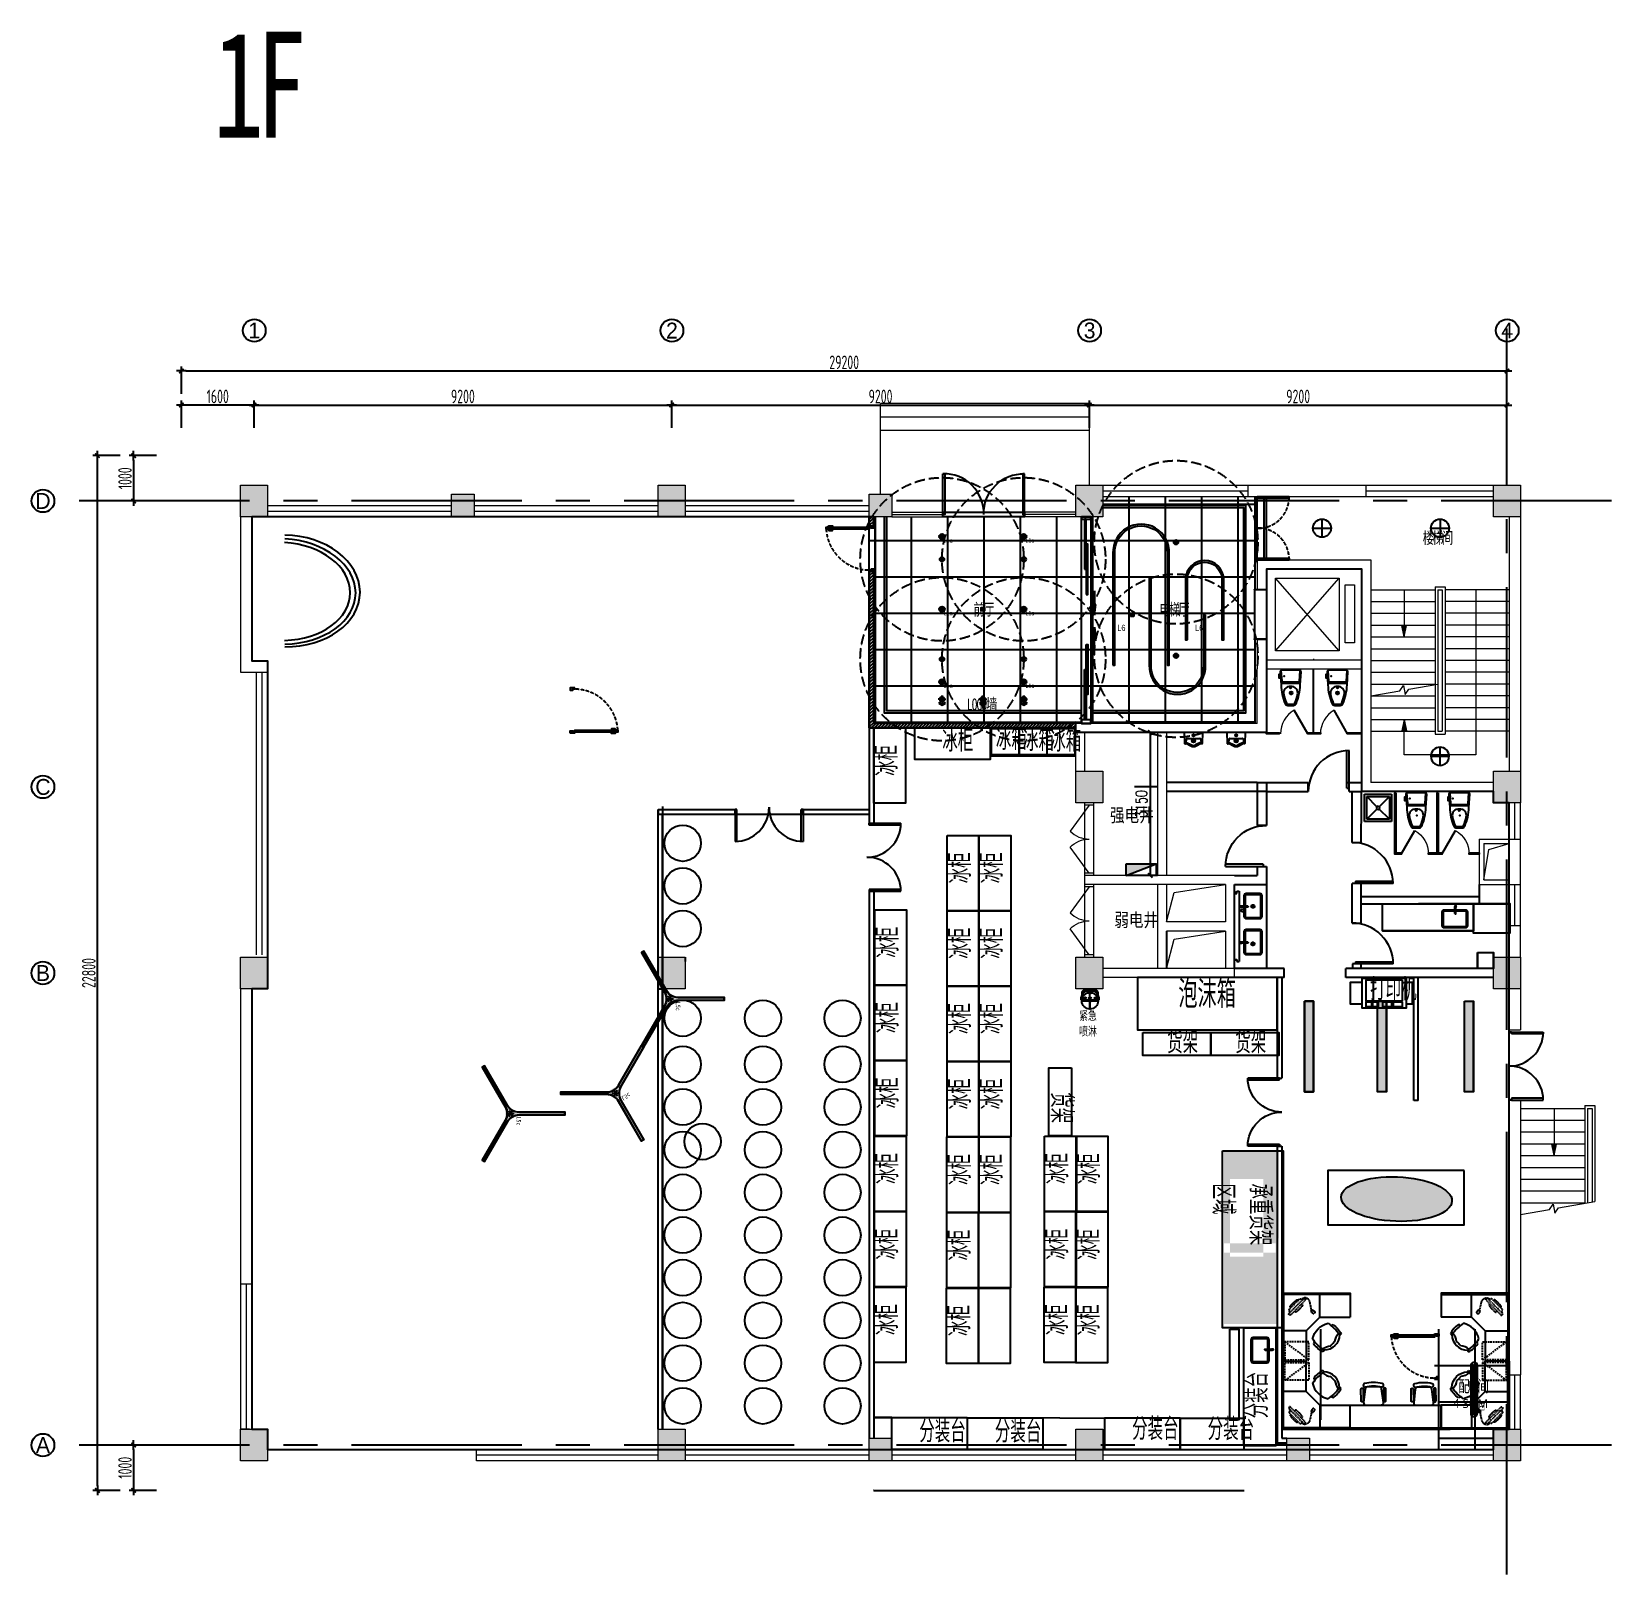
# Model space of a CAD drawing. Header units: millimetres. Extents: x -79903 to 358239, y -413462 to -100990.
# Drawn here: x -52311 to -17511, y -210968 to -176976 of the extents above; entities that cross this region are included whole.
import ezdxf
from ezdxf.enums import TextEntityAlignment as Align

# ---------------------------------------------------------------- set-up
doc = ezdxf.new("R2010")
doc.units = ezdxf.units.MM
doc.header["$LTSCALE"] = 300
for name, pattern in [('CENTER', [2, 1.25, -0.25, 0.25, -0.25]), ('DASH', [0.35, 0.25, -0.1]), ('DASHED2', [0.375, 0.25, -0.125]), ('HIDDEN', [0.375, 0.25, -0.125])]:
    doc.linetypes.add(name, pattern=pattern)
doc.layers.get('DEFPOINTS').update_dxf_attribs({"color": 250})
for name, color, linetype in [('204-天花灯具', 1, 'Continuous'), ('A—墙体-填充', 8, 'Continuous'), ('A—轴线', 1, 'CENTER'), ('A—轴线尺寸', 1, 'Continuous'), ('C—平顶—喷淋', 5, 'Continuous'), ('C—平顶—填充01(线状)', 8, 'Continuous'), ('C—平顶—灯具', 1, 'Continuous'), ('C—平顶—烟感 温感', 127, 'Continuous'), ('C—平顶—轮廓线', 4, 'Continuous'), ('FS', 4, 'Continuous'), ('F—地坪—hatch', 8, 'Continuous'), ('F—地坪—分格', 5, 'Continuous'), ('I—文字—房间名称', 40, 'Continuous'), ('P-FAC', 133, 'Continuous'), ('P—平面—卫生间隔断1', 4, 'Continuous'), ('P—平面—卫生间隔断2', 4, 'Continuous'), ('P—平面—洁具1', 4, 'Continuous'), ('P—平面—装饰面层线', 6, 'Continuous'), ('P—平面—门', 1, 'Continuous'), ('P—隔墙—石膏板墙（到顶）', 2, 'Continuous'), ('实验家具模', 7, 'Continuous')]:
    doc.layers.add(name, color=color, linetype=linetype)
for name, color, linetype, lineweight in [('P-10 文字说明', 50, 'Continuous', 0), ('P-16 楼梯扶梯', 30, 'Continuous', 0), ('Q-01 原始墙柱', 7, 'Continuous', 0), ('Q-02 墙柱填充', 250, 'Continuous', 0), ('Q-07 新建墙体', 5, 'Continuous', 0), ('Q-11 建筑幕墙', 60, 'Continuous', 0)]:
    doc.layers.add(name, color=color, linetype=linetype, lineweight=lineweight)
doc.styles.add('_TCH_DIM_T3', font='SIMPLEX', dxfattribs={"width": 0.705882, "bigfont": 'GBCBIG'})
doc.styles.add('_TCH_SPACE', font='isocp.shx', dxfattribs={"bigfont": 'HZDX.SHX'})
doc.styles.add('ADD-dim', font='isocp.shx', dxfattribs={"width": 0.7, "bigfont": 'hztxt.shx'})
doc.styles.add('ADINC-ENGLISH', font='arial.ttf')
doc.styles.add('CVD', font='isocp.shx', dxfattribs={"width": 0.7, "bigfont": 'hztxt.shx'})
doc.styles.add('HZTXT', font='t.shx', dxfattribs={"bigfont": 'hztxt.shx'})
doc.styles.add('MtXpl_Arial_Unicode_', font='')
doc.styles.get("Standard").update_dxf_attribs({"font": 'arial.ttf'})
doc.styles.add('黑体', font='simhei.ttf', dxfattribs={"width": 0.8})
doc.styles.get('MtXpl_Arial_Unicode_').set_extended_font_data('Arial Unicode MS')
doc.linetypes.add('R_LINE', pattern='A,0.3,-0.1,["D",Standard,S=0.08,R=0,X=-0.03,Y=-0.03],-0.1', length=0.5)
doc.dimstyles.new('ADD-(模型空间)', dxfattribs={"dimscale": 100, "dimtxt": 3, "dimasz": 1, "dimexe": 1, "dimexo": 1, "dimgap": 0.4, "dimtad": 1, "dimdec": 0, "dimrnd": 5, "dimzin": 0, "dimdsep": 46, "dimtxsty": 'ADD-dim', "dimblk1": 'DIM1', "dimblk2": 'DIM1', "dimsah": 1, "dimcen": 2, "dimclrd": 33, "dimclre": 33, "dimclrt": 4, "dimadec": 0, "dimazin": 0, "dimtfac": 2, "dimtdec": 0, "dimtix": 1, "dimtmove": 2, "dimatfit": 3, "dimldrblk": 'HBA_Leader_Arrow', "dimfxl": 5, "dimfxlon": 1, "dimtolj": 1, "dimtzin": 0, "dimarcsym": 0})
doc.dimstyles.new('CE-DIM', dxfattribs={"dimtxt": 250, "dimasz": 100, "dimexe": 200, "dimexo": 200, "dimgap": 70, "dimtad": 1, "dimdec": 0, "dimzin": 0, "dimdsep": 46, "dimtxsty": '_TCH_DIM_T3', "dimblk": 'ARCHTICK', "dimcen": 0.09, "dimclrd": 1, "dimclre": 1, "dimclrt": 7, "dimazin": 2, "dimtfac": 1, "dimtdec": 0, "dimtix": 1, "dimtmove": 2, "dimatfit": 3, "dimfxl": 500, "dimfxlon": 1, "dimtolj": 1, "dimtzin": 0, "dimarcsym": 0})
doc.dimstyles.new('布局1：100', dxfattribs={"dimtxt": 2.5, "dimasz": 1, "dimexe": 1, "dimexo": 1, "dimgap": 0.3, "dimtad": 1, "dimdec": 0, "dimlfac": 100, "dimrnd": 5, "dimzin": 0, "dimdsep": 46, "dimtxsty": 'CVD', "dimblk1": 'DIM1', "dimblk2": 'DIM1', "dimsah": 1, "dimcen": 2, "dimclrd": 9, "dimclre": 9, "dimclrt": 1, "dimadec": 0, "dimazin": 0, "dimtfac": 2, "dimtdec": 0, "dimtix": 1, "dimtmove": 2, "dimatfit": 3, "dimldrblk": 'HBA_Leader_Arrow', "dimfxl": 4, "dimfxlon": 1, "dimtolj": 1, "dimtzin": 0, "dimarcsym": 0})
pattern_1 = [(45, (0, 0), (-34.638083, 34.638083), [])]
pattern_2 = [(0, (0, 0), (0, 6.985), [5.08, -1.905]), (90, (0, 0), (-6.985, 4e-16), [5.08, -1.905])]

msp = doc.modelspace()

# ---------------------------------------------------------------- texts
at = {"color": 4, "style": 'CVD', "width": 0.7}
msp.add_text('泡沫箱', height=603.3481, dxfattribs=at).set_placement((-27049.815, -198485.6))
at = {"attachment_point": 1, "style": 'CVD'}
for s, width, gutter_width, insert, char_height in [('冰柜', 1122.56084, 244.076, (-32250.593, -192355.545), 488.1517), ('冰箱', 1122.56084, 244.076, (-31071.849, -192316.941), 488.1517), ('冰箱', 1122.56084, 244.076, (-30474.777, -192341.802), 488.1517), ('冰箱', 1122.56084, 244.076, (-29873.556, -192354.233), 488.1517), ('打印机', 1122.56084, 244.076, (-22826.624, -197832.752), 488.1517), ('紧急喷淋', 472.1559, 102.66, (-29234.732, -198568.216), 205.3196), ('货架', 1122.56084, 244.076, (-27296.385, -199001.759), 488.1517), ('货架', 1122.56084, 244.076, (-25796.385, -199001.759), 488.1517), ('分装台', 1122.56084, 244.076, (-32757.083, -207571.651), 488.1517), ('分装台', 1122.56084, 244.076, (-31092.359, -207576.305), 488.1517), ('分装台', 1122.56084, 244.076, (-28069.297, -207516.72), 488.1517), ('分装台', 1122.56084, 244.076, (-26404.573, -207521.374), 488.1517)]:
    msp.add_mtext_dynamic_manual_height_columns(s, width=width, gutter_width=gutter_width, heights=[0], dxfattribs=dict(at, insert=insert, char_height=char_height))
at = {"char_height": 488.1517, "attachment_point": 1, "style": 'CVD'}
for s, width, insert, rotation in [('冰柜', 1122.56084, (-33721.838, -193374.304), 90), ('冰柜', 1122.56084, (-32102.844, -195742.549), 90), ('冰柜', 1122.56084, (-31402.844, -195742.549), 90), ('冰柜', 1122.56084, (-33698.569, -197380.682), 90), ('冰柜', 1122.56084, (-32102.844, -197402.549), 90), ('冰柜', 1122.56084, (-31402.844, -197402.549), 90), ('冰柜', 1122.56084, (-33698.569, -199040.682), 90), ('冰柜', 1122.56084, (-32102.844, -199062.549), 90), ('冰柜', 1122.56084, (-31402.844, -199062.549), 90), ('冰柜', 1122.56084, (-33698.569, -200700.682), 90), ('冰柜', 1122.56084, (-32102.844, -200722.549), 90), ('冰柜', 1122.56084, (-31402.844, -200722.549), 90), ('货架', 1122.56084, (-29374.257, -200343.782), 270), ('冰柜', 1122.56084, (-33703.223, -202365.406), 90), ('冰柜', 1122.56084, (-32107.498, -202387.273), 90), ('冰柜', 1122.56084, (-31407.498, -202387.273), 90), ('冰柜', 1122.56084, (-29957.877, -202366.671), 90), ('冰柜', 1122.56084, (-29262.531, -202371.396), 90), ('承重货架区域', 1618.38506, (-24999.423, -202353.749), 270), ('冰柜', 1122.56084, (-33707.877, -204030.131), 90), ('冰柜', 1122.56084, (-32112.151, -204051.998), 90), ('冰柜', 1122.56084, (-29962.531, -204031.396), 90), ('冰柜', 1122.56084, (-29267.184, -204036.12), 90), ('冰柜', 1122.56084, (-33712.531, -205694.855), 90), ('冰柜', 1122.56084, (-32116.805, -205716.722), 90), ('冰柜', 1122.56084, (-29967.184, -205696.12), 90), ('冰柜', 1122.56084, (-29271.838, -205700.845), 90), ('分装台', 1122.56084, (-25560.77, -207529.225), 90)]:
    msp.add_mtext_dynamic_manual_height_columns(s, width=width, gutter_width=244.076, heights=[0], dxfattribs=dict(at, insert=insert, rotation=rotation))
at = {"layer": 'C—平顶—灯具', "style": 'MtXpl_Arial_Unicode_', "width": 0.7}
for p in [(-28396.125, -190180.055), (-26681.939, -190180.055)]:
    msp.add_text('L6', height=134.4, rotation=359.9964995, dxfattribs=at).set_placement(p)
at = {"layer": 'C—平顶—灯具', "style": '黑体', "width": 0.8}
msp.add_text('L11', height=100, rotation=90, dxfattribs=at).set_placement((-20357.905, -207268.177, 75.296), align=Align.MIDDLE_CENTER)
at = {"layer": 'I—文字—房间名称', "style": '_TCH_SPACE'}
for s, p in [('强电井', (-28554.9, -194419.959)), ('弱电井', (-28460.119, -196728.842))]:
    msp.add_text(s, height=337.5887, dxfattribs=at).set_placement(p)
at = {"layer": 'I—文字—房间名称'}
for s, insert, char_height, width, attachment_point, style in [('{\\W0.7;\\T0.8;楼梯间}', (-21349.864, -187999.655, 5835.233), 260, 3342.99145, 2, '黑体'), ('{\\W0.7;\\T0.8;前厅}', (-31352.982, -189577.311, 5835.233), 260, 3342.99145, 2, '黑体'), ('{\\W0.7;\\T0.8;电梯厅}', (-27154.213, -189577.311, 5835.233), 260, 3342.99145, 2, '黑体'), ('{\\W0.7;\\T0.8;LOGO墙}', (-31390.485, -191958.043), 260, 3342.99145, 8, '黑体'), ('{\\W0.7;\\T0.8;配电间}', (-20564.031, -206980.188, -0.597), 260, 3342.99145, 8, '黑体'), ('\\pxse1.625;{\\fSegoe UI|b0|i0|c134|p34;\\H0.875x;4 SQM}', (-20998.509, -207345.894), 220.1472, 3637.62126, 7, 'ADINC-ENGLISH')]:
    msp.add_mtext(s, dxfattribs=dict(at, insert=insert, char_height=char_height, width=width, attachment_point=attachment_point, style=style))
at = {"layer": 'P-10 文字说明', "insert": (-47363.814, -179316.415), "char_height": 2340, "width": 11915.87488, "attachment_point": 8, "style": '黑体'}
msp.add_mtext('{\\W0.7;\\T0.8;1F }', dxfattribs=at)

# ---------------------------------------------------------------- blocks, each defined once
blk = doc.blocks.new('SYL09144810')
for p, q in [((424, 1500), (0, 926)), ((424, 0), (0, 574))]:
    blk.add_line(p, q)
blk.add_ellipse((424, 1350), major_axis=(-220, -558), ratio=1, start_param=-0.410206, end_param=0.375192)
at = {"extrusion": (0, 0, -1)}
blk.add_ellipse((424, 150), major_axis=(-220, 558), ratio=1, start_param=-0.410206, end_param=0.375192, dxfattribs=at)
blk = doc.blocks.new('zhlstair2_4300_3050_1_0_1475_4_13_13_00')
at = {"layer": 'P-16 楼梯扶梯', "color": 0, "linetype": 'ByBlock'}
for p, q in [((0, 0), (0, -1415)), ((260, 0), (260, -1415)), ((520, 0), (520, -1415)), ((780, 0), (780, -1415)), ((1040, 0), (1040, -1415)), ((1300, 0), (1300, -1415)), ((1560, 0), (1560, -1415)), ((1820, 0), (1820, -1415)), ((2080, 0), (2080, -1415)), ((2340, 0), (2227, -639)), ((2340, 0), (2340, -1415)), ((2600, 0), (2600, -1415)), ((2860, 0), (2860, -1415)), ((3120, 0), (3120, -1415)), ((1040, -737), (790, -687)), ((2227, -639), (2112, -720)), ((2860, -737), (3110, -687)), ((0, -737), (1040, -737)), ((1040, -737), (790, -787)), ((2193, -836), (2080, -1475)), ((2112, -720), (2308, -755)), ((2308, -755), (2193, -836)), ((3640, -737), (2860, -737)), ((2860, -737), (3110, -787)), ((3640, -2313), (3640, -737)), ((-60, -1415), (3180, -1415)), ((-60, -1415), (-60, -1635)), ((-60, -1635), (3180, -1635)), ((0, -1475), (3120, -1475)), ((0, -1475), (0, -1575)), ((0, -1575), (3120, -1575)), ((0, -3050), (0, -1635)), ((260, -3050), (260, -1635)), ((520, -3050), (520, -1635)), ((780, -3050), (780, -1635)), ((1040, -3050), (1040, -1635)), ((1300, -3050), (1300, -1635)), ((1560, -3050), (1560, -1635)), ((1820, -3050), (1820, -1635)), ((2080, -3050), (2080, -1635)), ((2340, -3050), (2340, -1635)), ((2600, -3050), (2600, -1635)), ((2860, -3050), (2860, -1635)), ((3120, -1475), (3120, -1575)), ((3120, -3050), (3120, -1635)), ((3180, -1415), (3180, -1635)), ((0, -2313), (3640, -2313))]:
    blk.add_line(p, q, dxfattribs=at)
for points in [[(790, -687), (790, -787), (1040, -737)], [(3110, -687), (3110, -787), (2860, -737)]]:
    blk.add_solid(points, dxfattribs=at)
blk = doc.blocks.new('SYL09143174')
at = {"layer": 'P—平面—门'}
blk.add_lwpolyline([(0, 900), (40, 900), (40, 0), (0, 0)], close=True, dxfattribs=at)
blk.add_arc((25, 25), 875, 358.3634, 91.6366, dxfattribs=at)
blk = doc.blocks.new('SYL09141993')
at = {"layer": 'P—平面—门'}
for p, q in [((0, 0), (0, 700)), ((38, 700), (0, 700)), ((38, 0), (38, 700)), ((1363, 0), (1363, 700)), ((1363, 700), (1400, 700)), ((1400, 0), (1400, 700)), ((0, 0), (38, 0)), ((1400, 0), (1363, 0))]:
    blk.add_line(p, q, dxfattribs=at)
at = {"layer": 'P—平面—门', "color": 251, "linetype": 'DASHED2'}
blk.add_line((1363, 0), (38, 0), dxfattribs=at)
for centre, start, end in [((19, 19), 358.403, 91.5765), ((1381, 19), 88.4235, 181.597)]:
    blk.add_arc(centre, 682, start, end, dxfattribs=at)
blk = doc.blocks.new('DIM1')
at = {"color": 8}
blk.add_line((-1.07, 0), (1.07, 0), dxfattribs=at)
at = {"const_width": 0.357}
blk.add_lwpolyline([(-0.5, -0.5), (0.5, 0.5)], dxfattribs=at)
blk = doc.blocks.new('*D415')
at = {"layer": 'A—轴线尺寸', "color": 33, "lineweight": -2, "transparency": 16777216}
for p, q in [((-1600, 22413), (-1600, 23013)), ((0, 22413), (0, 23013)), ((-100, 22913), (-1500, 22913))]:
    blk.add_line(p, q, dxfattribs=at)
at = {"layer": 'DEFPOINTS', "color": 0, "transparency": 16777216}
for p in [(-1600, 22913), (-1600, 21711), (0, 21883)]:
    blk.add_point(p, dxfattribs=at)
at = {"layer": 'A—轴线尺寸', "color": 33, "lineweight": -2, "transparency": 16777216, "xscale": 100, "yscale": 100, "zscale": 100, "rotation": 180}
blk.add_blockref('DIM1', (-1600, 22913), dxfattribs=at)
at = {"layer": 'A—轴线尺寸', "color": 33, "lineweight": -2, "transparency": 16777216, "xscale": 100, "yscale": 100, "zscale": 100}
blk.add_blockref('DIM1', (0, 22913), dxfattribs=at)
at = {"layer": 'A—轴线尺寸', "color": 4, "transparency": 16777216, "insert": (-800, 23103), "char_height": 300, "attachment_point": 5, "style": 'ADD-dim'}
blk.add_mtext('\\A1;1600', dxfattribs=at)
blk = doc.blocks.new('HBA_Leader_Arrow')
blk.add_line((0, 0), (-1, 0))
at = {"extrusion": (0, 0, -1)}
blk.add_lwpolyline([(0, 0), (0.6, -1.06), (0.96, -0.79), (0.07, 0), (0.96, 0.79), (0.6, 1.06)], close=True, dxfattribs=at)
for points in [[(-0.96, 0.79), (-0.6, 1.06), (-0.07, 0), (0, 0)], [(-0.96, -0.79), (-0.6, -1.06), (-0.07, 0), (0, 0)]]:
    blk.add_solid(points)
blk = doc.blocks.new('*D416')
at = {"layer": 'A—轴线尺寸', "color": 33, "lineweight": -2, "transparency": 16777216}
for p, q in [((0, 22413), (0, 23013)), ((9200, 22413), (9200, 23013)), ((100, 22913), (9100, 22913))]:
    blk.add_line(p, q, dxfattribs=at)
at = {"layer": 'DEFPOINTS', "color": 0, "transparency": 16777216}
for p in [(9200, 22913), (9200, 22030), (0, 21883)]:
    blk.add_point(p, dxfattribs=at)
at = {"layer": 'A—轴线尺寸', "color": 33, "lineweight": -2, "transparency": 16777216, "xscale": 100, "yscale": 100, "zscale": 100, "rotation": 180}
blk.add_blockref('DIM1', (0, 22913), dxfattribs=at)
at = {"layer": 'A—轴线尺寸', "color": 33, "lineweight": -2, "transparency": 16777216, "xscale": 100, "yscale": 100, "zscale": 100}
blk.add_blockref('DIM1', (9200, 22913), dxfattribs=at)
at = {"layer": 'A—轴线尺寸', "color": 4, "transparency": 16777216, "insert": (4600, 23103), "char_height": 300, "attachment_point": 5, "style": 'ADD-dim'}
blk.add_mtext('\\A1;9200', dxfattribs=at)
blk = doc.blocks.new('*D417')
at = {"layer": 'A—轴线尺寸', "color": 33, "lineweight": -2, "transparency": 16777216}
for p, q in [((9200, 22413), (9200, 23013)), ((18400, 22413), (18400, 23013)), ((9300, 22913), (18300, 22913))]:
    blk.add_line(p, q, dxfattribs=at)
at = {"layer": 'DEFPOINTS', "color": 0, "transparency": 16777216}
for p in [(18400, 22913), (9200, 22030), (18400, 22030)]:
    blk.add_point(p, dxfattribs=at)
at = {"layer": 'A—轴线尺寸', "color": 33, "lineweight": -2, "transparency": 16777216, "xscale": 100, "yscale": 100, "zscale": 100, "rotation": 180}
blk.add_blockref('DIM1', (9200, 22913), dxfattribs=at)
at = {"layer": 'A—轴线尺寸', "color": 33, "lineweight": -2, "transparency": 16777216, "xscale": 100, "yscale": 100, "zscale": 100}
blk.add_blockref('DIM1', (18400, 22913), dxfattribs=at)
at = {"layer": 'A—轴线尺寸', "color": 4, "transparency": 16777216, "insert": (13800, 23103), "char_height": 300, "attachment_point": 5, "style": 'ADD-dim'}
blk.add_mtext('\\A1;9200', dxfattribs=at)
blk = doc.blocks.new('*D418')
at = {"layer": 'A—轴线尺寸', "color": 33, "lineweight": -2, "transparency": 16777216}
for p, q in [((18400, 22413), (18400, 23013)), ((27600, 22413), (27600, 23013)), ((18500, 22913), (27500, 22913))]:
    blk.add_line(p, q, dxfattribs=at)
at = {"layer": 'DEFPOINTS', "color": 0, "transparency": 16777216}
for p in [(27600, 22913), (18400, 22030), (27600, 21588)]:
    blk.add_point(p, dxfattribs=at)
at = {"layer": 'A—轴线尺寸', "color": 33, "lineweight": -2, "transparency": 16777216, "xscale": 100, "yscale": 100, "zscale": 100, "rotation": 180}
blk.add_blockref('DIM1', (18400, 22913), dxfattribs=at)
at = {"layer": 'A—轴线尺寸', "color": 33, "lineweight": -2, "transparency": 16777216, "xscale": 100, "yscale": 100, "zscale": 100}
blk.add_blockref('DIM1', (27600, 22913), dxfattribs=at)
at = {"layer": 'A—轴线尺寸', "color": 4, "transparency": 16777216, "insert": (23000, 23103), "char_height": 300, "attachment_point": 5, "style": 'ADD-dim'}
blk.add_mtext('\\A1;9200', dxfattribs=at)
blk = doc.blocks.new('*D419')
at = {"layer": 'A—轴线尺寸', "color": 33, "lineweight": -2, "transparency": 16777216}
for p, q in [((-1600, 23164), (-1600, 23764)), ((-1500, 23664), (27500, 23664)), ((27600, 23164), (27600, 23764))]:
    blk.add_line(p, q, dxfattribs=at)
at = {"layer": 'DEFPOINTS', "color": 0, "transparency": 16777216}
for p in [(27600, 23664), (-1600, 21711), (27600, 21711)]:
    blk.add_point(p, dxfattribs=at)
at = {"layer": 'A—轴线尺寸', "color": 33, "lineweight": -2, "transparency": 16777216, "xscale": 100, "yscale": 100, "zscale": 100, "rotation": 180}
blk.add_blockref('DIM1', (-1600, 23664), dxfattribs=at)
at = {"layer": 'A—轴线尺寸', "color": 33, "lineweight": -2, "transparency": 16777216, "xscale": 100, "yscale": 100, "zscale": 100}
blk.add_blockref('DIM1', (27600, 23664), dxfattribs=at)
at = {"layer": 'A—轴线尺寸', "color": 4, "transparency": 16777216, "insert": (13000, 23854), "char_height": 300, "attachment_point": 5, "style": 'ADD-dim'}
blk.add_mtext('\\A1;29200', dxfattribs=at)
blk = doc.blocks.new('*D420')
at = {"layer": 'A—轴线尺寸', "color": 33, "lineweight": -2, "transparency": 16777216}
for p, q in [((-2152, 21800), (-2752, 21800)), ((-2652, 21700), (-2652, 20900)), ((-2152, 20800), (-2752, 20800))]:
    blk.add_line(p, q, dxfattribs=at)
at = {"layer": 'DEFPOINTS', "color": 0, "transparency": 16777216}
for p in [(-219, 21800), (-2652, 20800), (-219, 20800)]:
    blk.add_point(p, dxfattribs=at)
at = {"layer": 'A—轴线尺寸', "color": 33, "lineweight": -2, "transparency": 16777216, "xscale": 100, "yscale": 100, "zscale": 100}
for p, rotation in [((-2652, 21800), 90), ((-2652, 20800), 270)]:
    blk.add_blockref('DIM1', p, dxfattribs=dict(at, rotation=rotation))
at = {"layer": 'A—轴线尺寸', "color": 4, "transparency": 16777216, "insert": (-2842, 21300), "char_height": 300, "attachment_point": 5, "rotation": 90, "style": 'ADD-dim'}
blk.add_mtext('\\A1;1000', dxfattribs=at)
blk = doc.blocks.new('*D421')
at = {"layer": 'A—轴线尺寸', "color": 33, "lineweight": -2, "transparency": 16777216}
for p, q in [((-2152, 0), (-2752, 0)), ((-2652, -100), (-2652, -900)), ((-2152, -1000), (-2752, -1000))]:
    blk.add_line(p, q, dxfattribs=at)
at = {"layer": 'DEFPOINTS', "color": 0, "transparency": 16777216}
for p in [(0, 0), (-2652, -1000), (10281, -1000)]:
    blk.add_point(p, dxfattribs=at)
at = {"layer": 'A—轴线尺寸', "color": 33, "lineweight": -2, "transparency": 16777216, "xscale": 100, "yscale": 100, "zscale": 100}
for p, rotation in [((-2652, 0), 90), ((-2652, -1000), 270)]:
    blk.add_blockref('DIM1', p, dxfattribs=dict(at, rotation=rotation))
at = {"layer": 'A—轴线尺寸', "color": 4, "transparency": 16777216, "insert": (-2842, -500), "char_height": 300, "attachment_point": 5, "rotation": 90, "style": 'ADD-dim'}
blk.add_mtext('\\A1;1000', dxfattribs=at)
blk = doc.blocks.new('*D414')
at = {"layer": 'A—轴线尺寸', "color": 33, "lineweight": -2, "transparency": 16777216}
for p, q in [((-2950, 21800), (-3550, 21800)), ((-3450, -900), (-3450, 21700)), ((-2950, -1000), (-3550, -1000))]:
    blk.add_line(p, q, dxfattribs=at)
at = {"layer": 'DEFPOINTS', "color": 0, "transparency": 16777216}
for p in [(-3450, 21800), (-473, 21800), (-473, -1000)]:
    blk.add_point(p, dxfattribs=at)
at = {"layer": 'A—轴线尺寸', "color": 33, "lineweight": -2, "transparency": 16777216, "xscale": 100, "yscale": 100, "zscale": 100}
for p, rotation in [((-3450, 21800), 90), ((-3450, -1000), 270)]:
    blk.add_blockref('DIM1', p, dxfattribs=dict(at, rotation=rotation))
at = {"layer": 'A—轴线尺寸', "color": 4, "transparency": 16777216, "insert": (-3640, 10400), "char_height": 300, "attachment_point": 5, "rotation": 90, "style": 'ADD-dim'}
blk.add_mtext('\\A1;22800', dxfattribs=at)
blk = doc.blocks.new('A$C34155FBA')
blk.add_circle((0, 200), 200)
at = {"style": 'HZTXT'}
blk.add_attdef('00', text='', height=200, dxfattribs=at).set_placement((0, 200), align=Align.MIDDLE)
blk = doc.blocks.new('A$C6d60e384')
at = {"layer": 'P—平面—门', "extrusion": (6.02225e-09, 9.30859e-09, 1), "elevation": 0}
blk.add_lwpolyline([(100, 1000), (0, 1000), (0, 950), (55, 950), (55, 975), (100, 975)], close=True, dxfattribs=at)
at = {"layer": 'P—平面—门', "extrusion": (6.02225e-09, 9.30859e-09, 1)}
for points in [[(0, 0), (0, 50), (55, 50), (55, 25), (100, 25), (100, 0)], [(100, 0), (0, 0)]]:
    blk.add_lwpolyline(points, dxfattribs=at)
at = {"layer": 'P—平面—门', "elevation": 0}
blk.add_lwpolyline([(1050, 70), (1050, 25), (100, 25), (100, 70)], close=True, dxfattribs=at)
at = {"layer": 'P—平面—门', "color": 9, "extrusion": (6.02225e-09, 9.30859e-09, 1), "elevation": 0}
for points in [[(987, 80), (987, 98), (987, 98), (907, 98), (907, 91), (980, 91), (980, 80)], [(987, 15), (987, -3), (987, -3), (907, -3), (907, 4), (980, 4), (980, 15)]]:
    blk.add_lwpolyline(points, dxfattribs=at)
for points in [[(967, 80), (967, 70), (1007, 70), (1007, 80)], [(967, 15), (967, 25), (1007, 25), (1007, 15)]]:
    blk.add_lwpolyline(points, close=True, dxfattribs=at)
at = {"layer": 'P—平面—门', "color": 251, "linetype": 'DASHED2', "extrusion": (6.02225e-09, 9.30859e-09, 1)}
blk.add_arc((91, 14, -380905906), 961, 3.3192, 89.4601, dxfattribs=at)
blk = doc.blocks.new('xdd')
at = {"layer": 'C—平顶—灯具'}
for p, q in [((-200, 0), (200, 0)), ((0, 200), (0, -200))]:
    blk.add_line(p, q, dxfattribs=at)
blk.add_circle((0, 0), 200, dxfattribs=at)
blk = doc.blocks.new('A$C57ED5969')
at = {"layer": 'C—平顶—灯具'}
h = blk.add_hatch(color=7, dxfattribs=at)
h.set_gradient(color1=(255, 255, 255), color2=(128, 128, 128), name='SPHERICAL')
edge = h.paths.add_edge_path()
edge.add_arc((0, 0), 48, 0, 360)
for p, q in [((68, 0), (-68, 0)), ((0, 68), (0, -68))]:
    blk.add_line(p, q, dxfattribs=at)
for radius in [60, 48]:
    blk.add_circle((0, 0), radius, dxfattribs=at)
at = {"layer": 'C—平顶—灯具', "style": '黑体', "width": 0.8}
blk.add_text('L1a', height=100, dxfattribs=at).set_placement((137, -85, 75), align=Align.MIDDLE_CENTER)
blk = doc.blocks.new('pen lin')
at = {"layer": 'C—平顶—喷淋'}
blk.add_hatch(color=8, dxfattribs=at).paths.add_polyline_path([(-27.5, 0, 1), (27.5, 0, 1)])
for radius in [50, 27.5]:
    blk.add_circle((0, 0), radius, dxfattribs=at)
at = {"layer": 'DEFPOINTS', "color": 251, "linetype": 'DASH', "ltscale": 3}
blk.add_circle((0, 0), 1800, dxfattribs=at)
blk = doc.blocks.new('smoker')
at = {"layer": 'C—平顶—烟感 温感'}
for p, q in [((-74, -74), (-74, 74)), ((-74, 74), (74, 74)), ((-15, -30), (-45, 30)), ((15, 30), (-15, -30)), ((45, -30), (15, 30)), ((74, 74), (74, -74)), ((74, -74), (-74, -74))]:
    blk.add_line(p, q, dxfattribs=at)
blk = doc.blocks.new('A$C23090EF4')
at = {"layer": 'C—平顶—灯具', "color": 1}
for p, q in [((80, 189, 0), (290, 189, 0)), ((147, 189, 0), (80, 189, 0)), ((166, 208, 0), (166, 275, 0)), ((166, 169, 0), (166, 102, 0)), ((185, 189, 0), (253, 189, 0))]:
    blk.add_line(p, q, dxfattribs=at)
at = {"layer": 'C—平顶—灯具'}
for p, q in [((238, 251, 0), (253, 262, 0)), ((288, 187, 0), (238, 251, 0)), ((238, 123, 0), (288, 187, 0)), ((254, 112, 0), (238, 123, 0)), ((253, 262, 0), (297, 187, 0)), ((297, 187, 0), (254, 112, 0))]:
    blk.add_line(p, q, dxfattribs=at)
at = {"layer": 'C—平顶—灯具', "color": 1}
blk.add_ellipse((166, 189, 0), major_axis=(39.4, 39.4), ratio=1, start_param=0.785398, end_param=7.068583, dxfattribs=at)
at = {"layer": 'C—平顶—灯具', "color": 8}
blk.add_ellipse((166, 189, 0), major_axis=(-29.5, 29.5), ratio=1, start_param=-0.785398, end_param=5.497787, dxfattribs=at)
at = {"layer": 'C—平顶—灯具', "color": 9}
for points in [[(238, 251, 0), (288, 187, 0), (253, 262, 0), (297, 187, 0)], [(238, 123, 0), (288, 187, 0), (254, 112, 0), (297, 187, 0)]]:
    blk.add_solid(points, dxfattribs=at)
at = {"layer": 'C—平顶—灯具', "color": 1, "lineweight": 30, "flags": 104}
blk.add_attdef('L0', text='', height=100, dxfattribs=at).set_placement((3, 131, 0), align=Align.TOP_LEFT)
blk = doc.blocks.new('_ArchTick')
at = {"color": 44, "linetype": 'ByBlock', "const_width": 0.4}
blk.add_lwpolyline([(-0.5, -0.5), (0.5, 0.5)], dxfattribs=at)
blk = doc.blocks.new('*D413')
at = {"color": 1, "lineweight": -2, "transparency": 16777216}
for p, q in [((-27511, -192418), (-27870, -192418)), ((-27670, -192418), (-27670, -195568)), ((-27511, -195568), (-27870, -195568))]:
    blk.add_line(p, q, dxfattribs=at)
at = {"layer": 'DEFPOINTS', "color": 0, "transparency": 16777216}
for p in [(-27311, -192418), (-27670, -195568), (-27311, -195568)]:
    blk.add_point(p, dxfattribs=at)
at = {"color": 1, "lineweight": -2, "transparency": 16777216, "xscale": 100, "yscale": 100, "zscale": 100}
for p, rotation in [((-27670, -192418), 90), ((-27670, -195568), 270)]:
    blk.add_blockref('_ArchTick', p, dxfattribs=dict(at, rotation=rotation))
at = {"color": 7, "transparency": 16777216, "insert": (-27865, -193993), "char_height": 250, "attachment_point": 5, "rotation": 90, "style": '_TCH_DIM_T3'}
blk.add_mtext('\\A1;3150', dxfattribs=at)
blk = doc.blocks.new('$lvtry$00000217')
at = {"color": 0}
for p, q in [((-214, -281), (214, -281)), ((-212, -2), (-196, -239)), ((-176, -258), (176, -258)), ((-62, -744), (62, -744))]:
    blk.add_line(p, q, dxfattribs=at)
blk.add_lwpolyline([(-211, -324, 0.09149), (-120, -736, 0.301236), (-62, -774), (62, -774, 0.301236), (120, -736, 0.09149), (211, -324), (230, -32, 0.433369), (200, 0), (-200, 0, 0.433369), (-230, -32)], format="xyb", close=True, dxfattribs=at)
blk.add_lwpolyline([(-221, -173), (-249, -173), (-249, -87), (-226, -87)], dxfattribs=at)
for points in [[(176, -258, 0.395314), (196, -239), (212, -2)], [(-92, -724, 0.301236), (-62, -744)], [(62, -744, 0.301236), (92, -724)]]:
    blk.add_lwpolyline(points, format="xyb", dxfattribs=at)
for centre, radius, start, end in [((-176, -238), 20, 183.7216, 270), ((-13, -500), 144, 84.8454, 194.899), ((951, -283), 1133, 192.4462, 202.9433), ((-1, -369), 25, 157.1889, 19.5662), ((13, -500), 144, 345.101, 95.1546), ((-951, -283), 1133, 337.0567, 347.5538)]:
    blk.add_arc(centre, radius, start, end, dxfattribs=at)
for p in [(-141, -128), (13, -500)]:
    blk.add_point(p, dxfattribs=at)
blk = doc.blocks.new('$lvtry$00000234')
at = {"color": 0}
for p, q in [((-161, -154), (-167, -227)), ((-166, -214), (-46, -274)), ((-140, -132), (140, -132)), ((-39, -63), (38, -63)), ((166, -214), (45, -274)), ((161, -154), (167, -226))]:
    blk.add_line(p, q, dxfattribs=at)
blk.add_lwpolyline([(171, -239, 0.002799), (171, -239, 0.105175), (177, -247, 0.168909), (184, -249, 0.168909), (190, -247, 0.105175), (196, -239, 0.067291), (200, -229, 0.053441), (201, -215), (209, -22, 0.426355), (188, 0), (-188, 0, 0.42618), (-209, -22), (-201, -215, 0.050566), (-200, -230, 0.064405), (-196, -240, 0.10395), (-190, -249, 0.176068), (-184, -251, 0.176068), (-178, -249, 0.10395), (-171, -240, 0.009138), (-171, -239), (-57, -295, 0.276361), (57, -295), (171, -239)], format="xyb", dxfattribs=at)
for points in [[(-167, -227), (-171, -239)], [(167, -229), (171, -239)]]:
    blk.add_lwpolyline(points)
for centre, radius in [((0, -184), 39.1), ((0, -63), 25)]:
    blk.add_circle(centre, radius, dxfattribs=at)
for centre, radius, start, end in [((-140, -153), 21, 90, 182.3309), ((0, -200), 87.2, 238.5236, 301.4764), ((140, -153), 21, 357.6352, 90), ((230, -215), 64.1, 189.8691, 192.2361)]:
    blk.add_arc(centre, radius, start, end, dxfattribs=at)
for p in [(-1, -63), (0, -184)]:
    blk.add_point(p, dxfattribs=at)
blk = doc.blocks.new('M')
for p, q in [((-22321, -195742), (-23221, -195742)), ((-23151, -195692), (-22321, -195692)), ((-23151, -195692), (-23151, -195742))]:
    blk.add_line(p, q)
blk.add_arc((-23221, -195742), 900, 0, 90.2481)
blk = doc.blocks.new('$TCHSYS$APDOOR2D')
blk.add_line((0.5, 0), (0, 0.866))
at = {"lineweight": 13}
blk.add_arc((0.5, 0), 1, 120, 180, dxfattribs=at)
blk = doc.blocks.new('A-Lavatory-Washingpool-600x600')
for p, q in [((0, 0), (0, -600)), ((600, 0), (0, 0)), ((600, -600), (600, 0)), ((273, -273), (50, -50)), ((50, -50), (50, -550)), ((550, -50), (50, -50)), ((273, -327), (50, -550)), ((550, -50), (327, -273)), ((550, -550), (327, -327)), ((550, -550), (550, -50)), ((0, -600), (600, -600)), ((50, -550), (550, -550))]:
    blk.add_line(p, q)
blk.add_ellipse((300, -300), major_axis=(26.5, 26.5), ratio=1, start_param=5.497787, end_param=11.780972)
blk = doc.blocks.new('水槽')
at = {"layer": '实验家具模', "color": 4, "extrusion": (1e-16, 2e-16, -1)}
for p, q in [((3, -317), (3, -467)), ((22, -317), (22, -467))]:
    blk.add_line(p, q, dxfattribs=at)
at = {"layer": '实验家具模', "color": 5, "extrusion": (1e-16, 2e-16, -1)}
for points in [[(-276, -350), (-276, -50, -0.414214), (-226, 0), (226, 0, -0.414214), (276, -50), (276, -350, -0.414214), (226, -400), (-226, -400, -0.414214)], [(-251, -350), (-251, -50, -0.414214), (-226, -25), (226, -25, -0.414214), (251, -50), (251, -350, -0.414214), (226, -375), (-226, -375, -0.414214)]]:
    blk.add_lwpolyline(points, format="xyb", close=True, dxfattribs=at)
at = {"layer": '实验家具模', "color": 4, "extrusion": (1e-16, 2e-16, -1)}
for points in [[(0, -462), (0, -472)], [(-3, -457), (-2, -458)], [(-2, -476), (-10, -480)], [(-15, -480), (-23, -476)], [(-23, -458), (-22, -457)], [(-25, -472), (-25, -462)]]:
    blk.add_lwpolyline(points, dxfattribs=at)
for centre, radius, start, end in [((-13, -317), 10.8, 331.4046, 208.5954), ((-13, -317), 9.5, 0, 180), ((-13, -467), 25, 39.7918, 67.6663), ((-13, -467), 25, 195.7446, 320.2082), ((-13, -467), 16, 126.4236, 53.5764), ((-13, -467), 13.9, 20.2977, 39.7023), ((-13, -467), 13.9, 320.2977, 339.7023), ((-13, -467), 9.95, 162.6388, 17.3612), ((-13, -467), 9.5, 180, 0), ((-13, -467), 13.9, 260.2977, 279.7023), ((-13, -467), 25, 112.3337, 146.7256), ((-13, -467), 13.9, 140.2977, 159.7023), ((-13, -467), 13.9, 200.2977, 219.7023)]:
    blk.add_arc(centre, radius, start, end, dxfattribs=at)
blk = doc.blocks.new('门')
for p, q in [((-19711, -199018), (-19011, -199018)), ((-19012, -199059), (-19711, -199059)), ((-19012, -200477), (-19711, -200477)), ((-19711, -200477), (-19711, -200518)), ((-19711, -200518), (-19011, -200518))]:
    blk.add_line(p, q)
for centre, start, end in [((-19761, -199018), 270, 0), ((-19761, -200518), 0, 90)]:
    blk.add_arc(centre, 750, start, end)
blk = doc.blocks.new('COPER')
for points in [[(128, 470), (0, 470), (0, 0), (128, 0)], [(1023, 402), (852, 402), (852, -48), (1023, -48)], [(1112, 0), (1368, 0), (1368, 470), (1112, 470)]]:
    blk.add_lwpolyline(points)
for points in [[(128, -86), (1112, -86), (1112, 556), (128, 556)], [(214, 435), (425, 435), (425, 528), (214, 528)], [(214, -48), (1023, -48), (1023, 402), (214, 402)], [(449, 435), (660, 435), (660, 528), (449, 528)], [(749, 435), (877, 435), (877, 528), (749, 528)], [(895, 435), (1023, 435), (1023, 528), (895, 528)]]:
    blk.add_lwpolyline(points, close=True)
blk = doc.blocks.new('staff1400x1400(2')
for p, q in [((-30, 1470), (500, 1470)), ((500, 800), (500, 1470)), ((500, 800), (0, 800)), ((500, 800), (800, 500)), ((800, 500), (1470, 500)), ((800, 500), (800, 0)), ((1470, -30), (1470, 500)), ((1270, 0), (0, 0))]:
    blk.add_line(p, q)
for points in [[(-30, 1470), (-30, -30), (0, -30), (0, 1470)], [(-30, -30), (1470, -30), (1470, 0), (-30, 0)]]:
    blk.add_lwpolyline(points, close=True)
for centre, radius, start, end in [((1516, 365), 1072, 126.1933, 145.0204), ((1131, 756), 574, 117.3391, 144.4838), ((705, 1098), 41.6, 191.0806, 259.7217), ((1065, 1438), 308, 227.7759, 265.1086), ((854, 1238), 30.6, 346.2523, 64.0262), ((884, 883), 348, 0.3725, 90.128), ((1576, 1560), 688, 218.5292, 225), ((1576, 1560), 688, 225, 229.6708), ((1082, 1082), 456, 192.9453, 256.9187), ((365, 1516), 1072, 304.9796, 324.0447), ((1098, 704), 41.7, 190.1657, 258.835), ((757, 1130), 574, 305.5163, 332.6606), ((1439, 1064), 308, 185.1682, 222.0567), ((1239, 853), 30.7, 25.9744, 104.0042)]:
    blk.add_arc(centre, radius, start, end)
at = {"layer": 'P-FAC', "linetype": 'HIDDEN', "ltscale": 0.5}
blk.add_line((558, 1442), (30, 1046), dxfattribs=at)
at = {"layer": 'P-FAC', "linetype": 'HIDDEN', "ltscale": 0.3}
for p, q in [((140, 383), (136, 380)), ((238, 370), (253, 385)), ((606, 362), (627, 341)), ((617, 352), (638, 373)), ((618, 393), (658, 353)), ((122, 331), (357, 96)), ((410, 227), (395, 212)), ((409, 114), (405, 110))]:
    blk.add_line(p, q, dxfattribs=at)
at = {"layer": 'P-FAC', "linetype": 'HIDDEN', "ltscale": 0.5}
blk.add_lwpolyline([(30, 1046), (30, 1442), (558, 1442), (558, 1046)], close=True, dxfattribs=at)
at = {"layer": 'P-FAC', "linetype": 'HIDDEN', "ltscale": 0.3}
blk.add_lwpolyline([(479, 128), (154, 454, 0.414214), (126, 454), (119, 447, 0.414214), (119, 418), (444, 93, 0.414214), (472, 93), (479, 100, 0.414214)], format="xyb", close=True, dxfattribs=at)
for points in [[(153, 284), (161, 292)], [(318, 135), (310, 127)]]:
    blk.add_lwpolyline(points, dxfattribs=at)
for centre, radius, start, end in [((195, 336), 73, 143.2015, 183.7659), ((147, 376), 10, 45, 135), ((267, 370), 20, 52.6048, 135), ((-151, -177), 709, 37.3952, 52.6048), ((696, 344), 91.3, 120.0708, 168.4544), ((609, 430), 91.3, 281.5456, 329.9292), ((660, 406), 20, 78.2885, 120.0708), ((657, 392), 34, 11.7115, 78.2885), ((671, 395), 20, 329.9292, 11.7115), ((167, 270), 20, 135, 217.3952), ((714, 688), 709, 217.3952, 232.6048), ((296, 141), 20, 232.6048, 315), ((362, 169), 73, 266.2341, 306.7985), ((402, 121), 10, 315, 45), ((396, 242), 20, 315, 37.3952)]:
    blk.add_arc(centre, radius, start, end, dxfattribs=at)
blk.add_open_spline([(617, 352), (609, 310), (592, 227), (569, 97), (452, 62), (411, 96), (399, 106)], degree=3, knots=[0, 0, 0, 0, 129.947692, 258.037328, 366.045838, 413.469636, 413.469636, 413.469636, 413.469636], dxfattribs=at)
blk = doc.blocks.new('1600-1600a')
for points in [[(284225, 601004, 1), (284244, 601076, 0.127017), (283856, 601074, 1), (283875, 601001, -0.127017)], [(284181, 601003), (283919, 601002, 0.378242), (283870, 600957), (283835, 600657, 0.451123), (283885, 600601), (284221, 600604, 0.451123), (284271, 600660), (284231, 600960, 0.378242)], [(283795, 600976), (283805, 600976, -0.414214), (283826, 600956), (283827, 600696, -0.414214), (283808, 600676), (283798, 600676, -0.414214), (283777, 600696), (283776, 600956, -0.414214)], [(284305, 600979), (284295, 600979, 0.414214), (284276, 600959), (284277, 600699, 0.414214), (284298, 600679), (284308, 600679, 0.414214), (284327, 600699), (284326, 600959, 0.414214)]]:
    blk.add_lwpolyline(points, format="xyb", close=True)
blk = doc.blocks.new('紧急喷淋')
at = {"layer": '实验家具模', "color": 3}
for p, q in [((-410, 130), (-410, -130)), ((-400, 130), (-400, -130)), ((-180, 180), (-360, 180)), ((-180, 170), (-360, 170)), ((0, 0), (-360, 0)), ((-205, -205), (-205, 205)), ((-180, -180), (-180, 180)), ((-180, 0), (-180, -180)), ((-180, 0), (0, 0)), ((-360, -170), (-180, -170)), ((-360, -180), (-180, -180))]:
    blk.add_line(p, q, dxfattribs=at)
for centre, radius in [((-383, -1), 44), ((-416, 16), 4.95), ((-383, -1), 15.5), ((-385, 36), 4.95), ((-383, -1), 5.47), ((-180, 0), 180), ((-352, 19), 4.95), ((-239, 126), 25), ((-239, 0), 25), ((-239, 126), 18.9), ((-239, 0), 18.9), ((-180, 0), 25), ((-414, -22), 4.95), ((-381, -39), 4.95), ((-350, -18), 4.95), ((-239, -106), 25), ((-239, -106), 18.9)]:
    blk.add_circle(centre, radius, dxfattribs=at)
for centre, radius, start, end in [((-205, 0), 205, 90, 270), ((-360, 130), 50, 90, 180), ((-360, 130), 40, 90, 180), ((-360, -130), 50, 180, 270), ((-360, -130), 40, 180, 270)]:
    blk.add_arc(centre, radius, start, end, dxfattribs=at)
blk = doc.blocks.new('*D482')
at = {"layer": '204-天花灯具', "color": 9, "lineweight": -2, "transparency": 16777216}
for p, q in [((-33761, -209117), (-33761, -209121)), ((-33760, -209120), (-25605, -209120)), ((-25604, -209117), (-25604, -209121))]:
    blk.add_line(p, q, dxfattribs=at)
at = {"layer": 'DEFPOINTS', "color": 0, "transparency": 16777216}
for p in [(-33761, -207968), (-25604, -208137), (-25604, -209120)]:
    blk.add_point(p, dxfattribs=at)
at = {"layer": '204-天花灯具', "color": 9, "lineweight": -2, "transparency": 16777216, "rotation": 180}
blk.add_blockref('DIM1', (-33761, -209120), dxfattribs=at)
at = {"layer": '204-天花灯具', "color": 9, "lineweight": -2, "transparency": 16777216}
blk.add_blockref('DIM1', (-25604, -209120), dxfattribs=at)
at = {"layer": '204-天花灯具', "color": 1, "transparency": 16777216, "insert": (-29682, -209119), "char_height": 2.5, "attachment_point": 5, "style": 'CVD'}
blk.add_mtext('\\A1;815640', dxfattribs=at)
blk = doc.blocks.new('A$C4F982922')
at = {"layer": 'C—平顶—填充01(线状)'}
h = blk.add_hatch(color=7, dxfattribs=at)
h.dxf.hatch_style = 1
h.set_gradient(color1=(255, 255, 255), color2=(128, 128, 128), rotation=45, tint=1, name='INVCYLINDER')
edge = h.paths.add_edge_path()
edge.add_arc((0, -381), 305, 60, 120, ccw=False)
edge.add_line((152, -117), (1022, -619))
edge.add_line((1022, -619), (1047, -576))
edge.add_line((1047, -576), (178, -74))
edge.add_arc((330, 191), 305, 180, 240, ccw=False)
edge.add_line((25, 191), (25, 1195))
edge.add_line((25, 1195), (-25, 1195))
edge.add_line((-25, 1195), (-25, 191))
edge.add_arc((-330, 191), 305, -60, 0, ccw=False)
edge.add_line((-177, -74), (-1047, -576))
edge.add_line((-1047, -576), (-1022, -619))
edge.add_line((-1022, -619), (-153, -117))
at = {"layer": 'C—平顶—灯具', "color": 1}
for p, q in [((-66, -38), (66, 38)), ((66, -38), (-66, 38)), ((0, -76), (0, 76))]:
    blk.add_line(p, q, dxfattribs=at)
at = {"layer": 'C—平顶—灯具'}
blk.add_lwpolyline([(-150, -121, -0.267949), (150, -121), (1024, -626), (1054, -574), (180, -69, -0.267949), (30, 191), (30, 1200), (-30, 1200), (-30, 191, -0.267949), (-180, -69), (-1054, -574), (-1024, -626), (-150, -121)], format="xyb", dxfattribs=at)
at = {"layer": 'C—平顶—灯具', "color": 8}
blk.add_lwpolyline([(-153, -117, -0.267949), (152, -117), (1022, -619), (1047, -576), (178, -74, -0.267949), (25, 191), (25, 1195), (-25, 1195), (-25, 191, -0.267949), (-177, -74), (-1047, -576), (-1022, -619)], format="xyb", close=True, dxfattribs=at)
at = {"layer": 'C—平顶—灯具', "style": '黑体', "width": 0.8}
blk.add_text('L5c', height=100, dxfattribs=at).set_placement((164, 180, 75), align=Align.MIDDLE_CENTER)
blk = doc.blocks.new('*D495')
at = {"layer": '204-天花灯具', "color": 9, "lineweight": -2, "transparency": 16777216}
for p, q in [((-33396, -200535), (-33397, -200535)), ((-33395, -200535), (-33395, -200534)), ((-33395, -200535), (-33395, -200534)), ((-33394, -200535), (-33393, -200535))]:
    blk.add_line(p, q, dxfattribs=at)
at = {"layer": 'DEFPOINTS', "color": 0, "transparency": 16777216}
blk.add_point((-33395, -200535), dxfattribs=at)
blk.add_point((-33395, -200535), dxfattribs=at)
blk.add_point((-33395, -200535), dxfattribs=at)
at = {"layer": '204-天花灯具', "color": 9, "lineweight": -2, "transparency": 16777216}
blk.add_blockref('DIM1', (-33395, -200535), dxfattribs=at)
at = {"layer": '204-天花灯具', "color": 9, "lineweight": -2, "transparency": 16777216, "rotation": 180}
blk.add_blockref('DIM1', (-33395, -200535), dxfattribs=at)
at = {"layer": '204-天花灯具', "color": 1, "transparency": 16777216, "insert": (-33395, -200533), "char_height": 2.5, "attachment_point": 5, "style": 'CVD'}
blk.add_mtext('\\A1;0', dxfattribs=at)
blk = doc.blocks.new('A$C5AE9663F')
at = {"layer": 'A—轴线', "color": 24, "linetype": 'CENTER', "ltscale": 10}
for p, q in [((27600, -2850), (27600, 24600)), ((29900, 20800), (-4400, 20800)), ((29900, 0), (-4400, 0))]:
    blk.add_line(p, q, dxfattribs=at)
at = {"layer": 'A—轴线尺寸'}
ref = blk.add_blockref('A$C34155FBA', (5.7, 24306.7), dxfattribs=dict(at, xscale=1.25, yscale=1.25, zscale=1.25))
ref.add_attrib('00', '1', dxfattribs={"layer": '0', "color": 4, "height": 350, "style": 'HZTXT'}).set_placement((5.7, 24556.7), align=Align.MIDDLE)
ref = blk.add_blockref('A$C34155FBA', (9205.7, 24306.7), dxfattribs=dict(at, xscale=1.25, yscale=1.25, zscale=1.25))
ref.add_attrib('00', '2', dxfattribs={"layer": '0', "color": 4, "height": 350, "style": 'HZTXT'}).set_placement((9205.7, 24556.7), align=Align.MIDDLE)
ref = blk.add_blockref('A$C34155FBA', (18405.7, 24306.7), dxfattribs=dict(at, xscale=1.25, yscale=1.25, zscale=1.25))
ref.add_attrib('00', '3', dxfattribs={"layer": '0', "color": 4, "height": 350, "style": 'HZTXT'}).set_placement((18405.7, 24556.7), align=Align.MIDDLE)
ref = blk.add_blockref('A$C34155FBA', (27605.7, 24306.7), dxfattribs=dict(at, xscale=1.25, yscale=1.25, zscale=1.25))
ref.add_attrib('00', '4', dxfattribs={"layer": '0', "color": 4, "height": 350, "style": 'HZTXT'}).set_placement((27605.7, 24556.7), align=Align.MIDDLE)
ref = blk.add_blockref('A$C34155FBA', (-4650, 20550), dxfattribs=dict(at, xscale=1.25, yscale=1.25, zscale=1.25))
ref.add_attrib('00', 'D', dxfattribs={"layer": '0', "color": 4, "height": 350, "style": 'HZTXT'}).set_placement((-4650, 20800), align=Align.MIDDLE)
ref = blk.add_blockref('A$C34155FBA', (-4650, 14250), dxfattribs=dict(at, xscale=1.25, yscale=1.25, zscale=1.25))
ref.add_attrib('00', 'C', dxfattribs={"layer": '0', "color": 4, "height": 350, "style": 'HZTXT'}).set_placement((-4650, 14500), align=Align.MIDDLE)
ref = blk.add_blockref('A$C34155FBA', (-4650, 10150), dxfattribs=dict(at, xscale=1.25, yscale=1.25, zscale=1.25))
ref.add_attrib('00', 'B', dxfattribs={"layer": '0', "color": 4, "height": 350, "style": 'HZTXT'}).set_placement((-4650, 10400), align=Align.MIDDLE)
ref = blk.add_blockref('A$C34155FBA', (-4650, -250), dxfattribs=dict(at, xscale=1.25, yscale=1.25, zscale=1.25))
ref.add_attrib('00', 'A', dxfattribs={"layer": '0', "color": 4, "height": 350, "style": 'HZTXT'}).set_placement((-4650, 0), align=Align.MIDDLE)
for base, p1, p2, picture, middle in [((27600, 23664.4), (-1600, 21710.9), (27600, 21710.9), '*D419', (13000, 23854.5)), ((-1600, 22913), (0, 21882.7), (-1600, 21710.9), '*D415', (-800, 23103)), ((9200, 22913), (0, 21882.7), (9200, 22029.9), '*D416', (4600, 23103.1)), ((18400, 22913), (9200, 22029.9), (18400, 22029.9), '*D417', (13800, 23103.1)), ((27600, 22913), (18400, 22029.9), (27600, 21588.5), '*D418', (23000, 23103.1))]:
    dim = blk.add_linear_dim(base=base, p1=p1, p2=p2, dimstyle='ADD-(模型空间)', dxfattribs=at)
    dim.commit()
    dim.dimension.update_dxf_attribs({"geometry": picture, "text_midpoint": middle})
for base, p1, p2, picture, middle in [((-3450.1, 21800), (-473.4, -1000), (-473.4, 21800), '*D414', (-3640.2, 10400)), ((-2652.4, 20800), (-219.5, 21800), (-219.5, 20800), '*D420', (-2842.4, 21300)), ((-2652.4, -1000), (0, 0), (10280.5, -1000), '*D421', (-2842.4, -500))]:
    dim = blk.add_linear_dim(base=base, p1=p1, p2=p2, angle=90, dimstyle='ADD-(模型空间)', dxfattribs=at)
    dim.commit()
    dim.dimension.update_dxf_attribs({"geometry": picture, "text_midpoint": middle})

# ---------------------------------------------------------------- dimensions: what is measured, and where the dimension line sits
dim = msp.add_linear_dim(base=(-27669.691, -195567.776), p1=(-27310.555, -192417.776), p2=(-27310.555, -195567.776), angle=90, dimstyle='CE-DIM')
dim.commit()
dim.dimension.update_dxf_attribs({"geometry": '*D413', "text_midpoint": (-27864.691, -193992.776)})
at = {"layer": '204-天花灯具', "color": 0}
dim = msp.add_linear_dim(base=(-33394.65379802, -200534.738971922), p1=(-33394.65379802, -200534.738971922), p2=(-33394.65379802, -200534.738971922), dimstyle='布局1：100', override={"dimfxl": 3}, dxfattribs=at)
dim.commit()
dim.dimension.update_dxf_attribs({"geometry": '*D495', "text_midpoint": (-33394.65379802, -200533.188971922)})
at = {"layer": '204-天花灯具'}
dim = msp.add_linear_dim(base=(-25604.141, -209120.345), p1=(-33760.555, -207967.776), p2=(-25604.141, -208137.422), dimstyle='布局1：100', override={"dimfxl": 3}, dxfattribs=at)
dim.commit()
dim.dimension.update_dxf_attribs({"geometry": '*D482', "text_midpoint": (-29682.348, -209118.795)})

# ---------------------------------------------------------------- hatches: boundary and pattern name
h = msp.add_hatch(color=1)
h.dxf.hatch_style = 1
h.paths.add_polyline_path([(-28199.52, -195313.148), (-28199.52, -195567.776), (-27540.21, -195313.148)])
h = msp.add_hatch()
h.set_pattern_fill('ANGLE', color=8, angle=90)
h.set_pattern_definition([(90, (-225226.996, -175727.49), (-6.985, 4e-16), [5.08, -1.905]), (180, (-225226.996, -175727.49), (-9e-16, -6.985), [5.08, -1.905])])
h.paths.add_polyline_path([(-26047.654, -203875.478), (-26047.654, -205453.955), (-24847.654, -205453.955), (-24839.785, -201633.514), (-24901.326, -201633.514), (-24909.195, -201634.392), (-26047.654, -201634.392), (-26047.654, -203675.478), (-24909.195, -203675.478), (-24909.195, -203875.478)])
h.paths.add_polyline_path([(-25178.727, -203968.74), (-25178.727, -202258.593), (-25912.749, -202258.593), (-25912.749, -203968.74)], flags=16)
at = {"layer": '204-天花灯具'}
h = msp.add_hatch(dxfattribs=at)
h.set_pattern_fill('ANGLE', color=0)
h.set_pattern_definition(pattern_2)
h.paths.add_polyline_path([(-24073.771, -198337.025), (-24273.771, -198337.025), (-24273.771, -200337.025), (-24073.771, -200337.025)])
h.paths.add_polyline_path([(-22462.113, -198482.197), (-22662.113, -198482.197), (-22662.113, -200337.025), (-22462.113, -200337.025)])
h.paths.add_polyline_path([(-20547.244, -198337.025), (-20747.244, -198337.025), (-20747.244, -200337.025), (-20547.244, -200337.025)])
h = msp.add_hatch(dxfattribs=at)
h.set_pattern_fill('ANGLE', color=0)
h.set_pattern_definition(pattern_2)
h.paths.add_polyline_path([(-22462.113, -198337.025), (-22662.113, -198337.025), (-22662.113, -200337.025), (-22462.113, -200337.025)])
h = msp.add_hatch(dxfattribs=at)
h.set_pattern_fill('ANGLE', color=0)
h.set_pattern_definition(pattern_2)
edge = h.paths.add_edge_path()
edge.add_ellipse((-22242.65, -202699.247), major_axis=(-1220.688, 44.933), ratio=0.400302693, start_angle=0, end_angle=360)
at = {"layer": 'A—墙体-填充'}
h = msp.add_hatch(dxfattribs=at)
h.set_pattern_fill('ANSI31', color=8, scale=30.8571, style=0)
h.set_pattern_definition(pattern_1)
h.paths.add_polyline_path([(-33760.555, -187667.776), (-33860.555, -187667.776), (-33860.555, -187867.776), (-33760.555, -187867.776)])
h = msp.add_hatch(dxfattribs=at)
h.set_pattern_fill('ANSI31', color=8, scale=30.8571, style=0)
h.set_pattern_definition(pattern_1)
h.paths.add_polyline_path([(-29310.555, -192217.776), (-33760.555, -192217.776), (-33760.555, -188867.776), (-33860.555, -188867.776), (-33860.555, -192317.776), (-29310.555, -192317.776)])
at = {"layer": 'C—平顶—填充01(线状)'}
h = msp.add_hatch(color=7, dxfattribs=at)
h.set_gradient(color1=(255, 255, 255), color2=(128, 128, 128), rotation=45, name='INVCYLINDER')
edge = h.paths.add_edge_path()
edge.add_line((-28490.697, -190937.776), (-28450.697, -190937.776))
edge.add_line((-28450.697, -190937.776), (-28450.697, -188467.776))
edge.add_arc((-27870.697, -188448.11), 580.333, -1.9420439, 181.9420439, ccw=False)
edge.add_line((-27290.697, -188467.776), (-27290.697, -190937.776))
edge.add_line((-27290.697, -190937.776), (-27250.697, -190937.776))
edge.add_line((-27250.697, -190937.776), (-27250.697, -188467.776))
edge.add_arc((-27870.697, -188448.089), 620.313, 358.1812391, 541.8187609)
edge.add_line((-28490.697, -188467.776), (-28490.697, -190937.776))
edge = h.paths.add_edge_path()
edge.add_line((-26450.697, -189827.776), (-26490.697, -189827.776))
edge.add_line((-26490.697, -189827.776), (-26490.697, -190937.776))
edge.add_arc((-27070.697, -190957.443), 580.333, -181.9420439, 1.9420439, ccw=False)
edge.add_line((-27650.697, -190937.776), (-27650.697, -189027.778))
edge.add_line((-27650.697, -189027.778), (-27690.697, -189027.778))
edge.add_line((-27690.697, -189027.778), (-27690.697, -190937.776))
edge.add_arc((-27070.697, -190957.464), 620.313, 178.1812391, 361.8187609)
edge.add_line((-26450.697, -190937.776), (-26450.697, -189827.776))
edge = h.paths.add_edge_path()
edge.add_line((-26850.697, -190377.776), (-26850.697, -189027.777))
edge.add_arc((-26470.697, -189048.332), 380.556, 3.0963005, 176.9038792, ccw=False)
edge.add_line((-26090.697, -189027.776), (-26090.697, -190377.776))
edge.add_line((-26090.697, -190377.776), (-26050.697, -190377.776))
edge.add_line((-26050.697, -190377.776), (-26050.697, -189027.776))
edge.add_arc((-26470.697, -189048.276), 420.5, 2.7943576, 177.205823)
edge.add_line((-26890.697, -189027.778), (-26890.697, -190377.776))
edge.add_line((-26890.697, -190377.776), (-26850.697, -190377.776))
at = {"layer": 'F—地坪—hatch'}
h = msp.add_hatch(dxfattribs=at)
h.set_pattern_fill('A-方格[100*100]', color=251, scale=8)
h.set_pattern_definition([(0, (-33730.55, -192187.8), (0, 800), []), (90, (-33730.55, -192187.8), (-800, 5e-14), [])])
h.paths.add_polyline_path([(-25370.555, -189277.776), (-25370.555, -189267.776), (-25360.555, -188617.776), (-25310.555, -188617.776), (-25310.555, -187217.776), (-28710.555, -187217.776), (-28710.555, -187667.776), (-33730.555, -187667.776), (-33730.555, -187867.776), (-33860.555, -187867.776), (-33860.555, -188867.776), (-33729.959, -188867.776), (-33729.959, -192186.319), (-25360.555, -192187.776), (-25360.555, -190367.776), (-25370.555, -190367.776), (-25370.555, -190357.776), (-25370.555, -189277.776)])
h = msp.add_hatch(dxfattribs=at)
h.set_pattern_fill('A-方格[100*100]', color=251, scale=8)
h.set_pattern_definition([(0, (-21310.56, -205567.8), (0, 800), []), (90, (-21310.56, -205567.8), (-800, 5e-14), [])])
h.paths.add_polyline_path([(-19760.555, -205567.776), (-21310.555, -205567.776), (-21310.555, -205667.776), (-21410.555, -205667.776), (-21410.555, -206667.776), (-21310.555, -206667.776), (-21310.555, -208217.776), (-20110.555, -208217.776), (-20110.555, -207767.776), (-19760.555, -207767.776)])
at = {"layer": 'Q-02 墙柱填充'}
h = msp.add_hatch(color=252, dxfattribs=at)
h.dxf.hatch_style = 1
h.paths.add_polyline_path([(-47110.555, -186967.776), (-47710.555, -186967.776), (-47710.555, -187667.776), (-47110.555, -187667.776)])
h.paths.add_polyline_path([(-42560.555, -187167.776), (-43060.555, -187167.776), (-43060.555, -187667.776), (-42560.555, -187667.776)])
h.paths.add_polyline_path([(-37910.555, -186967.776), (-38510.555, -186967.776), (-38510.555, -187667.776), (-37910.555, -187667.776)])
h.paths.add_polyline_path([(-33360.555, -187167.776), (-33860.555, -187167.776), (-33860.555, -187667.776), (-33360.555, -187667.776)])
h.paths.add_polyline_path([(-28710.555, -186967.776), (-29310.555, -186967.776), (-29310.555, -187667.776), (-28710.555, -187667.776)])
h.paths.add_polyline_path([(-19510.555, -186967.776), (-20110.555, -186967.776), (-20110.555, -187667.776), (-19510.555, -187667.776)])
h.paths.add_polyline_path([(-19510.555, -193267.776), (-20110.555, -193267.776), (-20110.555, -193967.776), (-19510.555, -193967.776)])
h.paths.add_polyline_path([(-28710.555, -193267.776), (-29310.555, -193267.776), (-29310.555, -193967.776), (-28710.555, -193967.776)])
h.paths.add_polyline_path([(-28710.555, -197367.776), (-29310.555, -197367.776), (-29310.555, -198067.776), (-28710.555, -198067.776)])
h.paths.add_polyline_path([(-19510.555, -197367.776), (-20110.555, -197367.776), (-20110.555, -198067.776), (-19510.555, -198067.776)])
h.paths.add_polyline_path([(-37910.555, -197367.776), (-38510.555, -197367.776), (-38510.555, -198067.776), (-37910.555, -198067.776)])
h.paths.add_polyline_path([(-47110.555, -197367.776), (-47710.555, -197367.776), (-47710.555, -198067.776), (-47110.555, -198067.776)])
h.paths.add_polyline_path([(-47110.555, -207767.776), (-47710.555, -207767.776), (-47710.555, -208467.776), (-47110.555, -208467.776)])
h.paths.add_polyline_path([(-37910.555, -207767.776), (-38510.555, -207767.776), (-38510.555, -208467.776), (-37910.555, -208467.776)])
h.paths.add_polyline_path([(-33360.555, -207967.776), (-33860.555, -207967.776), (-33860.555, -208467.776), (-33360.555, -208467.776)])
h.paths.add_polyline_path([(-28710.555, -207767.776), (-29310.555, -207767.776), (-29310.555, -208467.776), (-28710.555, -208467.776)])
h.paths.add_polyline_path([(-24160.555, -207967.776), (-24660.555, -207967.776), (-24660.555, -208467.776), (-24160.555, -208467.776)])
h.paths.add_polyline_path([(-19510.555, -207767.776), (-20110.555, -207767.776), (-20110.555, -208467.776), (-19510.555, -208467.776)])
h = msp.add_hatch(color=252, dxfattribs=at)
h.dxf.hatch_style = 1
h.paths.add_polyline_path([(-47110.555, -186967.776), (-47710.555, -186967.776), (-47710.555, -187667.776), (-47110.555, -187667.776)])
h.paths.add_polyline_path([(-42560.555, -187167.776), (-43060.555, -187167.776), (-43060.555, -187667.776), (-42560.555, -187667.776)])
h.paths.add_polyline_path([(-37910.555, -186967.776), (-38510.555, -186967.776), (-38510.555, -187667.776), (-37910.555, -187667.776)])
h.paths.add_polyline_path([(-33360.555, -187167.776), (-33860.555, -187167.776), (-33860.555, -187667.776), (-33360.555, -187667.776)])
h.paths.add_polyline_path([(-28710.555, -186967.776), (-29310.555, -186967.776), (-29310.555, -187667.776), (-28710.555, -187667.776)])
h.paths.add_polyline_path([(-19510.555, -186967.776), (-20110.555, -186967.776), (-20110.555, -187667.776), (-19510.555, -187667.776)])
h.paths.add_polyline_path([(-19510.555, -193267.776), (-20110.555, -193267.776), (-20110.555, -193967.776), (-19510.555, -193967.776)])
h.paths.add_polyline_path([(-28710.555, -193267.776), (-29310.555, -193267.776), (-29310.555, -193967.776), (-28710.555, -193967.776)])
h.paths.add_polyline_path([(-28710.555, -197367.776), (-29310.555, -197367.776), (-29310.555, -198067.776), (-28710.555, -198067.776)])
h.paths.add_polyline_path([(-19510.555, -197367.776), (-20110.555, -197367.776), (-20110.555, -198067.776), (-19510.555, -198067.776)])
h.paths.add_polyline_path([(-37910.555, -197367.776), (-38510.555, -197367.776), (-38510.555, -198067.776), (-37910.555, -198067.776)])
h.paths.add_polyline_path([(-47110.555, -197367.776), (-47710.555, -197367.776), (-47710.555, -198067.776), (-47110.555, -198067.776)])
h.paths.add_polyline_path([(-47110.555, -207767.776), (-47710.555, -207767.776), (-47710.555, -208467.776), (-47110.555, -208467.776)])
h.paths.add_polyline_path([(-37910.555, -207767.776), (-38510.555, -207767.776), (-38510.555, -208467.776), (-37910.555, -208467.776)])
h.paths.add_polyline_path([(-33360.555, -207967.776), (-33860.555, -207967.776), (-33860.555, -208467.776), (-33360.555, -208467.776)])
h.paths.add_polyline_path([(-28710.555, -207767.776), (-29310.555, -207767.776), (-29310.555, -208467.776), (-28710.555, -208467.776)])
h.paths.add_polyline_path([(-24160.555, -207967.776), (-24660.555, -207967.776), (-24660.555, -208467.776), (-24160.555, -208467.776)])
h.paths.add_polyline_path([(-19510.555, -207767.776), (-20110.555, -207767.776), (-20110.555, -208467.776), (-19510.555, -208467.776)])

# ---------------------------------------------------------------- linework, layer by layer
at = {"color": 1}
for p, q in [((-24054.578, -190817.776), (-24079.578, -190817.776)), ((-24079.578, -191017.776), (-24079.578, -192422.776)), ((-27510.555, -193617.769), (-28016.796, -193617.769)), ((-28199.52, -195567.776), (-27540.21, -195313.148))]:
    msp.add_line(p, q, dxfattribs=at)
for p, q in [((-33860.555, -192317.776), (-33860.555, -192617.776)), ((-33760.555, -192317.776), (-33760.555, -192617.776)), ((-33860.555, -192617.776), (-33860.555, -194415.962)), ((-33760.555, -192617.776), (-33760.555, -194415.962)), ((-23337.429, -193648.125), (-23337.429, -192817.776)), ((-23337.429, -193648.125), (-23337.429, -192817.776)), ((-23287.429, -193717.776), (-23287.429, -192817.776)), ((-25310.555, -193517.776), (-25310.555, -194467.776)), ((-25110.555, -193517.776), (-24187.429, -193517.776)), ((-25110.555, -193517.776), (-25110.555, -194467.776)), ((-25110.555, -193717.776), (-24187.429, -193717.776)), ((-24187.429, -193717.776), (-24187.429, -193517.776)), ((-23337.429, -193517.776), (-23010.555, -193517.776)), ((-23337.429, -193648.125), (-23287.429, -193648.125)), ((-23287.429, -193717.776), (-23010.555, -193717.776)), ((-23221.273, -194007.811), (-23221.273, -193717.776)), ((-23016.658, -194007.811), (-23015.171, -193717.776)), ((-38410.555, -194050.621), (-38410.555, -207767.776)), ((-23224.453, -194842.031), (-23220.555, -194007.811)), ((-23020.555, -194842.022), (-23016.658, -194007.811)), ((-25110.555, -194467.776), (-25310.555, -194467.776)), ((-23220.555, -194842.022), (-23020.555, -194842.022)), ((-22284.555, -194922.776), (-22284.555, -195097.776)), ((-25810.555, -195567.776), (-25310.555, -195567.776)), ((-25310.555, -195367.776), (-25110.555, -195367.776)), ((-25310.555, -195367.776), (-25310.555, -195567.776)), ((-25110.555, -195367.776), (-25110.555, -195767.776)), ((-33860.555, -195915.962), (-33860.555, -207967.776)), ((-33760.555, -195915.962), (-33760.555, -207967.776)), ((-25810.555, -195767.776), (-25110.555, -195767.776)), ((-25760.555, -195967.776), (-25760.555, -195917.776)), ((-25760.555, -195917.776), (-25710.555, -195917.776)), ((-25710.555, -195917.776), (-25710.555, -197467.792)), ((-23220.555, -196622.801), (-23220.555, -195742.022)), ((-23020.555, -196622.801), (-23020.555, -195742.022)), ((-25810.555, -195967.776), (-25760.555, -195967.776)), ((-25771.882, -195945.765), (-25792.883, -195945.765)), ((-25783.065, -195936.511), (-25783.065, -195955.181)), ((-25405.318, -196252.007), (-25458.379, -196252.007)), ((-25458.379, -196252.007), (-25358.617, -196252.007)), ((-25407.843, -196204.435), (-25407.843, -196296.675)), ((-19760.555, -196190.662), (-21760.555, -196190.662)), ((-27310.555, -196792.776), (-27310.555, -197617.776)), ((-23220.555, -196622.801), (-23020.555, -196622.801)), ((-22550.959, -196790.662), (-20550.959, -196790.662)), ((-25405.521, -197077.916), (-25458.581, -197077.916)), ((-25458.581, -197077.916), (-25358.819, -197077.916)), ((-25408.046, -197030.344), (-25408.046, -197122.584)), ((-37910.555, -197367.776), (-37910.555, -197467.776)), ((-37910.555, -197367.776), (-37910.555, -197467.776)), ((-29310.555, -197367.776), (-29310.555, -197367.776)), ((-25810.555, -197417.792), (-25760.555, -197417.792)), ((-24720.555, -197617.801), (-25810.555, -197617.776)), ((-25771.882, -197429.81), (-25792.883, -197429.81)), ((-25783.065, -197420.556), (-25783.065, -197439.226)), ((-25760.555, -197417.792), (-25760.555, -197467.792)), ((-25760.555, -197467.792), (-25710.555, -197467.792)), ((-24720.555, -197817.801), (-24720.555, -197617.801)), ((-20110.555, -197617.801), (-23360.555, -197617.801)), ((-23360.555, -197817.801), (-23360.555, -197617.801)), ((-23216.658, -197519.153), (-23216.658, -197617.801)), ((-23020.555, -197617.801), (-23020.555, -197519.153)), ((-24720.555, -197817.781), (-25810.555, -197817.776)), ((-24870.555, -197817.801), (-24870.555, -198117.801)), ((-24870.555, -197817.801), (-24870.555, -200031.7)), ((-24720.555, -197817.801), (-24770.555, -197817.801)), ((-24770.555, -197817.801), (-24770.555, -197817.801)), ((-24770.555, -197817.801), (-24770.555, -198117.801)), ((-24770.555, -197817.801), (-24770.555, -200031.7)), ((-20110.555, -197817.801), (-23360.555, -197817.787)), ((-38510.555, -198067.776), (-38410.555, -198067.776)), ((-38510.555, -198067.776), (-38410.555, -198067.776)), ((-19710.555, -199017.776), (-19760.555, -199017.776)), ((-19710.555, -199058.776), (-19710.555, -199017.776)), ((-19010.555, -199017.776), (-19011.677, -199058.776)), ((-24820.555, -200072.7), (-24820.555, -200031.7)), ((-19710.555, -200517.776), (-19760.555, -200517.776)), ((-24870.555, -201531.7), (-24870.555, -208067.776)), ((-24770.555, -201531.7), (-24770.555, -207967.776)), ((-23920.555, -205561.559), (-23920.555, -207561.559)), ((-23461.681, -207737.776), (-21060.555, -207737.776)), ((-24870.555, -208067.776), (-24660.555, -208067.776)), ((-24770.555, -207967.776), (-24660.555, -207967.776)), ((-23461.681, -207767.776), (-21060.555, -207767.776))]:
    msp.add_line(p, q)
at = {"color": 4}
for p, q in [((-31166.216, -192898.543), (-30560.182, -192900.101)), ((-30551.885, -192898.543), (-29945.851, -192900.101)), ((-29936.832, -192898.543), (-29330.798, -192900.101)), ((-20360.555, -196190.662), (-19760.555, -196190.662)), ((-20460.555, -197267.801), (-20460.555, -197617.801)), ((-20110.555, -197617.801), (-20110.555, -197267.801)), ((-24870.555, -200031.7), (-24770.555, -200031.7)), ((-24870.555, -201531.7), (-24770.555, -201531.7)), ((-33360.555, -207513.12), (-33760.555, -207513.12)), ((-33760.555, -207513.12), (-25560.77, -207522.273)), ((-23461.681, -207737.776), (-22261.681, -207737.776)), ((-22261.681, -207737.776), (-21060.555, -207737.776))]:
    msp.add_line(p, q, dxfattribs=at)
at = {"color": 6}
for p, q in [((-25310.555, -193517.776), (-27310.555, -193517.776)), ((-25110.555, -193717.776), (-27310.555, -193717.776)), ((-25310.555, -193517.776), (-25110.555, -193517.776)), ((-23020.555, -195990.662), (-23020.555, -195990.662)), ((-23020.555, -196030.662), (-20420.555, -196030.662)), ((-23020.555, -196190.662), (-19760.555, -196190.662))]:
    msp.add_line(p, q, dxfattribs=at)
at = {"color": 0}
for p, q in [((-21865.137, -200529.135), (-21865.137, -197817.797)), ((-21765.137, -200529.135), (-21765.137, -197817.797)), ((-21765.137, -200529.135), (-21865.137, -200529.135))]:
    msp.add_line(p, q, dxfattribs=at)
for points in [[(-33860.555, -187667.776), (-47460.555, -187667.776), (-47460.555, -190842.776), (-47110.555, -190842.776), (-47110.555, -198067.776), (-47460.555, -198067.776), (-47460.555, -207767.776), (-47110.555, -207767.776), (-47110.555, -208217.776), (-20110.555, -208217.776), (-20110.555, -207767.776), (-19760.555, -207767.776), (-19760.555, -193967.776), (-20110.555, -193967.776), (-20110.555, -193717.776), (-23010.555, -193717.776), (-23010.555, -188817.776), (-25110.555, -188817.776), (-25110.555, -192417.776), (-29110.555, -192417.776), (-29310.555, -192417.776), (-29310.555, -192317.776), (-33860.555, -192317.776)], [(-33760.555, -192317.776), (-33060.555, -192317.776), (-33060.555, -193977.776), (-33760.555, -193977.776)], [(-31194.066, -192316.827), (-31194.066, -193016.827), (-32854.066, -193016.827), (-32854.066, -192316.827)], [(-32141.561, -194686.021), (-31441.561, -194686.021), (-31441.561, -196346.021), (-32141.561, -196346.021)], [(-31441.561, -194686.021), (-30741.561, -194686.021), (-30741.561, -196346.021), (-31441.561, -196346.021)], [(-33737.286, -196324.154), (-33037.286, -196324.154), (-33037.286, -197984.154), (-33737.286, -197984.154)], [(-32141.561, -196346.021), (-31441.561, -196346.021), (-31441.561, -198006.021), (-32141.561, -198006.021)], [(-31441.561, -196346.021), (-30741.561, -196346.021), (-30741.561, -198006.021), (-31441.561, -198006.021)], [(-33737.286, -197984.154), (-33037.286, -197984.154), (-33037.286, -199644.154), (-33737.286, -199644.154)], [(-32141.561, -198006.021), (-31441.561, -198006.021), (-31441.561, -199666.021), (-32141.561, -199666.021)], [(-31441.561, -198006.021), (-30741.561, -198006.021), (-30741.561, -199666.021), (-31441.561, -199666.021)], [(-33737.286, -199644.154), (-33037.286, -199644.154), (-33037.286, -201304.154), (-33737.286, -201304.154)], [(-32141.561, -199666.021), (-31441.561, -199666.021), (-31441.561, -201326.021), (-32141.561, -201326.021)], [(-31441.561, -199666.021), (-30741.561, -199666.021), (-30741.561, -201326.021), (-31441.561, -201326.021)], [(-33741.94, -201308.879), (-33041.94, -201308.879), (-33041.94, -202968.879), (-33741.94, -202968.879)], [(-32146.215, -201330.745), (-31446.215, -201330.745), (-31446.215, -202990.745), (-32146.215, -202990.745)], [(-31446.215, -201330.745), (-30746.215, -201330.745), (-30746.215, -202990.745), (-31446.215, -202990.745)], [(-29996.594, -201310.144), (-29296.594, -201310.144), (-29296.594, -202970.144), (-29996.594, -202970.144)], [(-29301.248, -201314.868), (-28601.248, -201314.868), (-28601.248, -202974.868), (-29301.248, -202974.868)], [(-33746.594, -202973.603), (-33046.594, -202973.603), (-33046.594, -204633.603), (-33746.594, -204633.603)], [(-32150.869, -202995.47), (-31450.869, -202995.47), (-31450.869, -204655.47), (-32150.869, -204655.47)], [(-31450.869, -202995.47), (-30750.869, -202995.47), (-30750.869, -204655.47), (-31450.869, -204655.47)], [(-30001.248, -202974.868), (-29301.248, -202974.868), (-29301.248, -204634.868), (-30001.248, -204634.868)], [(-29305.902, -202979.593), (-28605.902, -202979.593), (-28605.902, -204639.593), (-29305.902, -204639.593)], [(-33751.248, -204638.327), (-33051.248, -204638.327), (-33051.248, -206298.327), (-33751.248, -206298.327)], [(-32155.523, -204660.194), (-31455.523, -204660.194), (-31455.523, -206320.194), (-32155.523, -206320.194)], [(-31455.523, -204660.194), (-30755.523, -204660.194), (-30755.523, -206320.194), (-31455.523, -206320.194)], [(-30005.902, -204639.593), (-29305.902, -204639.593), (-29305.902, -206299.593), (-30005.902, -206299.593)], [(-29310.555, -204644.317), (-28610.555, -204644.317), (-28610.555, -206304.317), (-29310.555, -206304.317)], [(-25915.816, -205561.559), (-25715.816, -205561.559), (-25715.816, -207561.559), (-25915.816, -207561.559)], [(-25604.141, -205537.395), (-24904.141, -205537.395), (-24904.141, -208137.422), (-25604.141, -208137.422)], [(-31700.555, -207513.12), (-31700.555, -208213.12), (-33360.555, -208213.12), (-33360.555, -207513.12)], [(-30035.831, -207517.776), (-30035.831, -208217.776), (-31695.831, -208217.776), (-31695.831, -207517.776)], [(-27012.77, -207517.616), (-27012.77, -208217.616), (-28672.77, -208217.616), (-28672.77, -207517.616)], [(-25604.141, -207522.273), (-25604.141, -208222.273), (-27008.045, -208222.273), (-27008.045, -207522.273)]]:
    msp.add_lwpolyline(points, close=True)
at = {"color": 4}
for points in [[(-31166.216, -192329.796), (-30560.182, -192329.796), (-30560.182, -192937.896), (-31166.216, -192937.896)], [(-30551.885, -192329.796), (-29945.851, -192329.796), (-29945.851, -192937.896), (-30551.885, -192937.896)], [(-29936.832, -192329.796), (-29330.798, -192329.796), (-29330.798, -192937.896), (-29936.832, -192937.896)], [(-25810.555, -195767.776), (-25110.555, -195767.776), (-25110.555, -197617.792), (-25810.555, -197617.792)], [(-22550.959, -196190.662), (-20550.959, -196190.662), (-20550.959, -196790.662), (-22550.959, -196790.662)], [(-20550.959, -196187.123), (-19750.959, -196187.123), (-19750.959, -196837.123), (-20550.959, -196837.123)], [(-20460.555, -197267.801), (-20110.555, -197267.801), (-20110.555, -197617.801), (-20460.555, -197617.801)], [(-24870.555, -197817.801), (-27947.988, -197817.801), (-27947.988, -198970.781), (-24870.555, -198970.781)], [(-26076.225, -201633.514), (-24738.486, -201633.514), (-24738.486, -205537.395), (-26076.225, -205537.395)], [(-20756.499, -202065.323), (-23756.499, -202065.323), (-23756.499, -203265.323), (-20756.499, -203265.323)], [(-23261.681, -207237.776), (-21260.555, -207237.776), (-21260.555, -207767.776), (-23261.681, -207767.776)]]:
    msp.add_lwpolyline(points, close=True, dxfattribs=at)
at = {"color": 1}
msp.add_lwpolyline([(-28199.52, -195313.148), (-27540.21, -195313.148), (-27540.21, -195567.776), (-28199.52, -195567.776)], close=True, dxfattribs=at)
at = {"color": 6}
for points in [[(-27834.875, -199031.842), (-26334.875, -199031.842), (-26334.875, -199531.842), (-27834.875, -199531.842)], [(-26334.875, -199031.842), (-24834.875, -199031.842), (-24834.875, -199531.842), (-26334.875, -199531.842)], [(-29404.34, -199805.292), (-29404.34, -201305.292), (-29904.34, -201305.292), (-29904.34, -199805.292)]]:
    msp.add_lwpolyline(points, close=True, dxfattribs=at)
for centre, radius in [((-25782.962, -195945.765), 7.645), ((-25408.046, -196249.992), 34.943), ((-25408.248, -197075.901), 34.943), ((-25408.046, -197077.916), 34.943), ((-25782.962, -197429.81), 7.645)]:
    msp.add_circle(centre, radius)
msp.add_arc((-23287.429, -193717.776), 900, 90, 180.2481128)
at = {"layer": '204-天花灯具', "color": 0}
for p, q in [((-38510.555, -207767.776), (-38510.555, -194117.776)), ((-38510.555, -194117.776), (-36815.591, -194117.776)), ((-38510.555, -207767.776), (-38510.555, -194117.776)), ((-38510.555, -194117.776), (-36815.591, -194117.776)), ((-38509.867, -194120.797), (-38509.867, -194220.797)), ((-38410.555, -194050.621), (-38410.555, -194050.621)), ((-36815.591, -194217.776), (-36815.591, -194117.776)), ((-36815.591, -194217.776), (-36815.591, -194117.776)), ((-35315.591, -194117.776), (-35356.591, -194117.776)), ((-35315.591, -194117.776), (-35356.591, -194117.776)), ((-35356.591, -194117.776), (-33860.555, -194117.776)), ((-35315.591, -194217.776), (-35315.591, -194117.776)), ((-35315.591, -194117.776), (-33860.555, -194117.776)), ((-35315.591, -194117.776), (-35315.591, -194117.776)), ((-35315.591, -194117.776), (-33860.555, -194117.776)), ((-35315.591, -194217.776), (-35315.591, -194117.776)), ((-35315.591, -194117.776), (-35315.591, -194117.776)), ((-38509.867, -194220.797), (-33860.555, -194220.797)), ((-38410.555, -194217.776), (-36815.591, -194217.776)), ((-38410.555, -207767.776), (-38410.555, -194217.776)), ((-38410.555, -194217.776), (-36815.591, -194217.776)), ((-38410.555, -207767.776), (-38410.555, -194217.776)), ((-35315.591, -194217.776), (-33860.555, -194217.776)), ((-35315.591, -194217.776), (-33860.555, -194217.776)), ((-33860.555, -194415.962), (-33760.555, -194415.962)), ((-33860.555, -194456.962), (-33860.555, -194415.962)), ((-33760.555, -195915.962), (-33860.555, -195915.962)), ((-24273.771, -198337.025), (-24273.771, -200337.025)), ((-24073.771, -198337.025), (-24273.771, -198337.025)), ((-24073.771, -200337.025), (-24073.771, -198337.025)), ((-22462.113, -200337.025), (-22462.113, -198337.025)), ((-20547.244, -200337.025), (-20547.244, -198337.025)), ((-24273.771, -200337.025), (-24073.771, -200337.025))]:
    msp.add_line(p, q, dxfattribs=at)
at = {"layer": '204-天花灯具', "color": 6}
msp.add_line((-20420.555, -195767.776), (-20420.555, -196187.123), dxfattribs=at)
at = {"layer": '204-天花灯具', "color": 0}
for points in [[(-24273.771, -198337.025), (-24073.771, -198337.025), (-24073.771, -200337.025), (-24273.771, -200337.025)], [(-22662.113, -198337.025), (-22462.113, -198337.025), (-22462.113, -200337.025), (-22662.113, -200337.025)], [(-20747.244, -198337.025), (-20547.244, -198337.025), (-20547.244, -200337.025), (-20747.244, -200337.025)]]:
    msp.add_lwpolyline(points, close=True, dxfattribs=at)
at = {"layer": '204-天花灯具', "color": 6}
for centre in [(-24563.823, -191548.188), (-23543.3, -191548.188), (-25639.668, -196341.122)]:
    msp.add_circle(centre, 31.08, dxfattribs=at)
at = {"layer": '204-天花灯具', "color": 0}
for centre in [(-37968.257, -194858.071), (-37968.257, -194858.071), (-37968.257, -195798.482), (-37968.257, -195798.482), (-37968.257, -196739.06), (-37968.257, -196739.06), (-37968.257, -198714.12), (-37968.257, -198714.12), (-37968.257, -198714.12), (-37968.257, -198714.12), (-36201.897, -198714.12), (-36201.897, -198714.12), (-34447.066, -198714.12), (-34447.066, -198714.12), (-37968.257, -199729.62), (-37968.257, -199729.62), (-37968.257, -199729.62), (-37968.257, -199729.62), (-36201.897, -199729.62), (-36201.897, -199729.62), (-34447.066, -199729.62), (-34447.066, -199729.62), (-37968.257, -200670.199), (-37968.257, -200670.199), (-37968.257, -200670.199), (-37968.257, -200670.199), (-36201.897, -200670.199), (-36201.897, -200670.199), (-34447.066, -200670.199), (-34447.066, -200670.199), (-37530.915, -201431.395), (-37968.257, -201610.777), (-37968.257, -201610.777), (-37968.257, -201610.777), (-37968.257, -201610.777), (-36201.897, -201610.777), (-36201.897, -201610.777), (-34447.066, -201610.777), (-34447.066, -201610.777), (-37968.257, -202551.355), (-37968.257, -202551.355), (-37968.257, -202551.355), (-37968.257, -202551.355), (-36201.897, -202551.355), (-36201.897, -202551.355), (-34447.066, -202551.355), (-34447.066, -202551.355), (-37968.257, -203491.933), (-37968.257, -203491.933), (-37968.257, -203491.933), (-37968.257, -203491.933), (-36201.897, -203491.933), (-36201.897, -203491.933), (-34447.066, -203491.933), (-34447.066, -203491.933), (-37968.257, -204432.511), (-37968.257, -204432.511), (-37968.257, -204432.511), (-37968.257, -204432.511), (-36201.897, -204432.511), (-36201.897, -204432.511), (-34447.066, -204432.511), (-34447.066, -204432.511), (-37968.257, -205373.089), (-37968.257, -205373.089), (-37968.257, -205373.089), (-37968.257, -205373.089), (-36201.897, -205373.089), (-36201.897, -205373.089), (-34447.066, -205373.089), (-34447.066, -205373.089), (-37968.257, -206313.667), (-37968.257, -206313.667), (-37968.257, -206313.667), (-37968.257, -206313.667), (-36201.897, -206313.667), (-36201.897, -206313.667), (-34447.066, -206313.667), (-34447.066, -206313.667), (-37968.257, -207254.245), (-37968.257, -207254.245), (-37968.257, -207254.245), (-37968.257, -207254.245), (-36201.897, -207254.245), (-36201.897, -207254.245), (-34447.066, -207254.245), (-34447.066, -207254.245)]:
    msp.add_circle(centre, 400, dxfattribs=at)
for centre, major_axis, ratio, start_param, end_param in [((-46831.003, -189309.877), (1539.446, -59.205), 0.700531224, 4.800253196, 7.823568471), ((-46735.893, -189298.231), (1658.778, -63.795), 0.740581617, 4.740863267, 7.88245592), ((-46831.003, -189309.877), (1658.778, -63.795), 0.700531224, 4.79667249, 7.823568471)]:
    msp.add_ellipse(centre, major_axis=major_axis, ratio=ratio, start_param=start_param, end_param=end_param, dxfattribs=at)
at = {"layer": '204-天花灯具', "color": 2}
msp.add_ellipse((-22242.65, -202699.247), major_axis=(-1220.688, 44.933), ratio=0.400302693, start_param=-3.141592654, end_param=3.141592654, dxfattribs=at)
at = {"layer": 'C—平顶—灯具', "linetype": 'R_LINE', "ltscale": 2}
for points in [[(-28980.838, -191937.776), (-25610.555, -191937.776), (-25610.555, -187467.776), (-28710.555, -187467.776)], [(-33480.555, -187667.776), (-33480.547, -191937.776), (-29180.838, -191937.776)]]:
    msp.add_lwpolyline(points, dxfattribs=at)
at = {"layer": 'C—平顶—灯具'}
for points in [[(-28490.697, -190937.776), (-28450.697, -190937.776), (-28450.697, -188467.776, -1.034482759), (-27290.697, -188467.776), (-27290.697, -190937.776), (-27250.697, -190937.776), (-27250.697, -188467.776, 1.032258065), (-28490.697, -188467.776)], [(-26450.697, -189827.776), (-26490.697, -189827.776), (-26490.697, -190937.776, -1.034482759), (-27650.697, -190937.776), (-27650.697, -189027.778), (-27690.697, -189027.778), (-27690.697, -190937.776, 1.032258065), (-26450.697, -190937.776)], [(-20610.555, -206367.776), (-20610.555, -207417.776, 0.414213562), (-20535.555, -207492.776), (-20535.555, -207492.776, 0.414213562), (-20460.555, -207417.776), (-20460.555, -206367.776, 0.414213562), (-20535.555, -206292.776), (-20535.555, -206292.776, 0.414213562)]]:
    msp.add_lwpolyline(points, format="xyb", close=True, dxfattribs=at)
msp.add_lwpolyline([(-26850.697, -190377.776), (-26850.697, -189027.777, -0.947370155), (-26090.697, -189027.776), (-26090.697, -190377.776), (-26050.697, -190377.776), (-26050.697, -189027.776, 0.952382529), (-26890.697, -189027.778), (-26890.697, -190377.776), (-26850.697, -190377.776)], format="xyb", dxfattribs=at)
for points in [[(-20550.555, -206342.776), (-20550.555, -207442.776), (-20575.555, -207442.776), (-20575.555, -206342.776)], [(-20520.555, -206342.776), (-20520.555, -207442.776), (-20495.555, -207442.776), (-20495.555, -206342.776)]]:
    msp.add_lwpolyline(points, close=True, dxfattribs=at)
at = {"layer": 'C—平顶—轮廓线'}
for p, q in [((-25360.555, -188617.776), (-25360.555, -187217.776)), ((-25160.555, -188617.776), (-25160.555, -187217.776)), ((-25370.555, -189277.776), (-25370.555, -190357.776))]:
    msp.add_line(p, q, dxfattribs=at)
for points in [[(-32235.555, -187567.776), (-30435.555, -187567.776), (-30435.555, -187667.776), (-32235.555, -187667.776)], [(-33860.555, -187867.776), (-33729.498, -187867.776), (-33729.498, -188867.776), (-33860.555, -188867.776)], [(-29180.838, -187667.776), (-28980.838, -187667.776), (-28980.838, -192217.776), (-29180.838, -192217.776)]]:
    msp.add_lwpolyline(points, close=True, dxfattribs=at)
for points in [[(-28980.838, -191987.776), (-25560.555, -191987.776), (-25560.555, -187417.776), (-28710.555, -187417.776)], [(-33530.555, -187667.776), (-33530.546, -191987.776), (-29180.838, -191987.776)]]:
    msp.add_lwpolyline(points, dxfattribs=at)
at = {"layer": 'F—地坪—分格'}
for p, q in [((-25310.555, -188617.776), (-25310.555, -187217.776)), ((-25110.555, -188617.776), (-25110.555, -187217.776)), ((-25370.555, -189277.776), (-25370.555, -190357.776))]:
    msp.add_line(p, q, dxfattribs=at)
msp.add_lwpolyline([(-32235.555, -187567.776), (-30435.555, -187567.776), (-30435.555, -187667.776), (-32235.555, -187667.776)], close=True, dxfattribs=at)
at = {"layer": 'P-16 楼梯扶梯', "color": 8}
for p, q in [((-19510.555, -200699.61), (-18095.555, -200699.61)), ((-18773.555, -200699.61), (-18773.555, -201739.61)), ((-18095.555, -200639.61), (-18095.555, -202790.186)), ((-18095.555, -200639.61), (-17875.555, -200639.61)), ((-18035.555, -200699.61), (-18035.555, -202779.61)), ((-18035.555, -200699.61), (-17935.555, -200699.61)), ((-17935.555, -200699.61), (-17935.555, -202761.983)), ((-17875.555, -200639.61), (-17875.555, -202751.406)), ((-19510.555, -200959.61), (-18095.555, -200959.61)), ((-19510.555, -201219.61), (-18095.555, -201219.61)), ((-19510.555, -201479.61), (-18095.555, -201479.61)), ((-18773.555, -201739.61), (-18823.564, -201489.562)), ((-18773.555, -201739.61), (-18723.543, -201489.562)), ((-19510.555, -201739.61), (-18095.555, -201739.61)), ((-19510.555, -201999.61), (-18095.555, -201999.61)), ((-19510.555, -202259.61), (-18095.555, -202259.61)), ((-19510.555, -202519.61), (-18095.555, -202519.61)), ((-19510.555, -202779.61), (-18095.555, -202779.61)), ((-18871.537, -202926.969), (-18790.415, -202811.128)), ((-18790.415, -202811.128), (-18755.696, -203008.091)), ((-18674.574, -202892.25), (-17875.555, -202751.406)), ((-19510.555, -203039.61), (-18871.537, -202926.969)), ((-18755.696, -203008.091), (-18674.574, -202892.25))]:
    msp.add_line(p, q, dxfattribs=at)
for points in [[(-23510.555, -190617.776), (-24910.555, -190617.776), (-24910.555, -189017.776), (-23510.555, -189017.776)], [(-23376.023, -189164.739), (-23169.951, -189164.739), (-23169.951, -190443.189), (-23376.023, -190443.189)]]:
    msp.add_lwpolyline(points, close=True, dxfattribs=at)
msp.add_solid([(-18823.564, -201489.562), (-18723.543, -201489.562), (-18773.555, -201739.61)], dxfattribs=at)
at = {"layer": 'P-FAC', "linetype": 'HIDDEN', "ltscale": 0.3}
msp.add_open_spline([(-24114.91, -205149.421), (-24123.106, -205107.642), (-24139.381, -205024.68), (-24163.107, -204894.465), (-24279.542, -204859.312), (-24320.361, -204893.402), (-24332.815, -204903.803)], degree=3, knots=[0, 0, 0, 0, 129.947691541, 258.037328363, 366.045838061, 413.469636466, 413.469636466, 413.469636466, 413.469636466], dxfattribs=at)
msp.add_open_spline([(-24114.91, -205149.421), (-24123.106, -205107.642), (-24139.381, -205024.68), (-24163.107, -204894.465), (-24279.542, -204859.312), (-24320.361, -204893.402), (-24332.815, -204903.803)], degree=3, knots=[0, 0, 0, 0, 129.947691541, 258.037328363, 366.045838061, 413.469636466, 413.469636466, 413.469636466, 413.469636466], dxfattribs=at)
msp.add_open_spline([(-24114.91, -205149.421), (-24123.106, -205107.642), (-24139.381, -205024.68), (-24163.107, -204894.465), (-24279.542, -204859.312), (-24320.361, -204893.402), (-24332.815, -204903.803)], degree=3, knots=[0, 0, 0, 0, 129.947691541, 258.037328363, 366.045838061, 413.469636466, 413.469636466, 413.469636466, 413.469636466], dxfattribs=at)
msp.add_open_spline([(-24114.91, -205149.421), (-24123.106, -205107.642), (-24139.381, -205024.68), (-24163.107, -204894.465), (-24279.542, -204859.312), (-24320.361, -204893.402), (-24332.815, -204903.803)], degree=3, knots=[0, 0, 0, 0, 129.947691541, 258.037328363, 366.045838061, 413.469636466, 413.469636466, 413.469636466, 413.469636466], dxfattribs=at)
msp.add_open_spline([(-24114.91, -205149.421), (-24123.106, -205107.642), (-24139.381, -205024.68), (-24163.107, -204894.465), (-24279.542, -204859.312), (-24320.361, -204893.402), (-24332.815, -204903.803)], degree=3, knots=[0, 0, 0, 0, 129.947691541, 258.037328363, 366.045838061, 413.469636466, 413.469636466, 413.469636466, 413.469636466], dxfattribs=at)
msp.add_open_spline([(-24114.91, -205149.421), (-24123.106, -205107.642), (-24139.381, -205024.68), (-24163.107, -204894.465), (-24279.542, -204859.312), (-24320.361, -204893.402), (-24332.815, -204903.803)], degree=3, knots=[0, 0, 0, 0, 129.947691541, 258.037328363, 366.045838061, 413.469636466, 413.469636466, 413.469636466, 413.469636466], dxfattribs=at)
msp.add_open_spline([(-24114.91, -205149.421), (-24123.106, -205107.642), (-24139.381, -205024.68), (-24163.107, -204894.465), (-24279.542, -204859.312), (-24320.361, -204893.402), (-24332.815, -204903.803)], degree=3, knots=[0, 0, 0, 0, 129.947691541, 258.037328363, 366.045838061, 413.469636466, 413.469636466, 413.469636466, 413.469636466], dxfattribs=at)
msp.add_open_spline([(-24114.91, -205149.421), (-24123.106, -205107.642), (-24139.381, -205024.68), (-24163.107, -204894.465), (-24279.542, -204859.312), (-24320.361, -204893.402), (-24332.815, -204903.803)], degree=3, knots=[0, 0, 0, 0, 129.947691541, 258.037328363, 366.045838061, 413.469636466, 413.469636466, 413.469636466, 413.469636466], dxfattribs=at)
msp.add_open_spline([(-24114.91, -205149.421), (-24123.106, -205107.642), (-24139.381, -205024.68), (-24163.107, -204894.465), (-24279.542, -204859.312), (-24320.361, -204893.402), (-24332.815, -204903.803)], degree=3, knots=[0, 0, 0, 0, 129.947691541, 258.037328363, 366.045838061, 413.469636466, 413.469636466, 413.469636466, 413.469636466], dxfattribs=at)
msp.add_open_spline([(-24114.91, -205149.421), (-24123.106, -205107.642), (-24139.381, -205024.68), (-24163.107, -204894.465), (-24279.542, -204859.312), (-24320.361, -204893.402), (-24332.815, -204903.803)], degree=3, knots=[0, 0, 0, 0, 129.947691541, 258.037328363, 366.045838061, 413.469636466, 413.469636466, 413.469636466, 413.469636466], dxfattribs=at)
at = {"layer": 'P—平面—卫生间隔断1', "color": 1}
for points in [[(-25110.555, -192422.776), (-24830.555, -192422.776), (-24830.555, -192447.776), (-25110.555, -192447.776)], [(-24200.555, -192422.776), (-23920.555, -192422.776), (-23920.555, -192447.776), (-24200.555, -192447.776)], [(-23320.555, -192422.776), (-23040.555, -192422.776), (-23040.555, -192447.776), (-23320.555, -192447.776)], [(-22259.555, -195072.776), (-22139.555, -195072.776), (-22139.555, -195097.776), (-22259.555, -195097.776)], [(-21539.555, -195072.776), (-21243.055, -195072.776), (-21243.055, -195097.776), (-21539.555, -195097.776)], [(-20643.055, -195072.776), (-20420.555, -195072.776), (-20420.555, -195097.776), (-20643.055, -195097.776)]]:
    msp.add_lwpolyline(points, close=True, dxfattribs=at)
at = {"layer": 'P—平面—卫生间隔断2'}
for points in [[(-22259.555, -193747.776), (-22259.555, -195097.776), (-22284.555, -195097.776), (-22284.555, -193747.776)], [(-21324.277, -193747.776), (-21324.277, -195072.776), (-21349.277, -195072.776), (-21349.277, -193747.776)]]:
    msp.add_lwpolyline(points, close=True, dxfattribs=at)
at = {"layer": 'P—平面—装饰面层线'}
for points in [[(-33760.555, -187667.776), (-33730.555, -187667.776), (-33730.555, -187867.776), (-33760.555, -187867.776)], [(-33760.555, -188867.776), (-33729.498, -188867.776), (-33730.546, -192187.776), (-29180.838, -192187.776)], [(-25110.555, -189277.776), (-25370.555, -189277.776), (-25370.555, -189267.776), (-25360.555, -189267.776), (-25360.555, -188617.776), (-25310.555, -188617.776)], [(-28980.838, -192217.776), (-28980.838, -192187.776), (-25360.555, -192187.776), (-25360.555, -190367.776), (-25370.555, -190367.776), (-25370.555, -190357.776), (-25110.555, -190357.776)]]:
    msp.add_lwpolyline(points, dxfattribs=at)
at = {"layer": 'P—平面—门'}
for p, q in [((-28898.002, -189295.71), (-28898.002, -189830.84)), ((-28898.002, -189830.84), (-28869.097, -189597.447)), ((-28869.097, -189597.447), (-28898.002, -189597.447)), ((-28898.002, -190632.544), (-28898.002, -190097.414)), ((-28898.002, -190097.414), (-28869.097, -190330.807)), ((-28869.097, -190330.807), (-28898.002, -190330.807))]:
    msp.add_line(p, q, dxfattribs=at)
for points in [[(-29180.838, -187667.776), (-29180.838, -187717.776), (-28980.838, -187717.776), (-28980.838, -187667.776)], [(-29120.838, -188822.776), (-29080.838, -188822.776), (-29080.838, -187717.776), (-29120.838, -187717.776)], [(-29080.838, -189375.276), (-29040.838, -189375.276), (-29040.838, -188270.276), (-29080.838, -188270.276)], [(-29080.838, -190480.276), (-29040.838, -190480.276), (-29040.838, -191585.276), (-29080.838, -191585.276)], [(-29120.838, -191032.776), (-29080.838, -191032.776), (-29080.838, -192137.776), (-29120.838, -192137.776)], [(-29180.838, -192137.776), (-29180.838, -192217.776), (-28980.838, -192217.776), (-28980.838, -192137.776)]]:
    msp.add_lwpolyline(points, close=True, dxfattribs=at)
at = {"layer": 'P—隔墙—石膏板墙（到顶）'}
for points in [[(-33860.555, -187867.776), (-33760.555, -187867.776), (-33760.555, -187667.776), (-33860.555, -187667.776)], [(-29310.555, -192217.776), (-33760.555, -192217.776), (-33760.555, -188867.776), (-33860.555, -188867.776), (-33860.555, -192317.776), (-29310.555, -192317.776)]]:
    msp.add_lwpolyline(points, close=True, dxfattribs=at)
at = {"layer": 'Q-01 原始墙柱', "color": 8}
for p, q in [((-33610.555, -187167.776), (-33610.555, -185167.776)), ((-29010.555, -185167.776), (-33610.555, -185167.776)), ((-29010.555, -185467.776), (-33610.555, -185467.776)), ((-29010.555, -186967.776), (-29010.555, -185167.776)), ((-29010.555, -185767.776), (-33610.555, -185767.776)), ((-25110.555, -190367.776), (-25110.555, -189267.776)), ((-23510.555, -190617.776), (-24910.555, -189017.776)), ((-24910.555, -190617.776), (-23510.555, -189017.776)), ((-28910.555, -194017.776), (-29110.555, -194017.776)), ((-28910.555, -195517.776), (-29110.555, -195517.776)), ((-28910.555, -195817.776), (-29110.555, -195817.776)), ((-28910.555, -197317.776), (-29110.555, -197317.776))]:
    msp.add_line(p, q, dxfattribs=at)
at = {"layer": 'Q-01 原始墙柱'}
for p, q in [((-25510.555, -186967.776), (-22910.555, -186967.776)), ((-25510.555, -187217.776), (-25510.555, -186967.776)), ((-25510.555, -187217.776), (-22910.555, -187217.776)), ((-22910.555, -187217.776), (-22910.555, -186967.776)), ((-47710.555, -187667.776), (-47710.555, -191092.776)), ((-47460.555, -187667.776), (-47460.555, -190842.776)), ((-19760.555, -187667.776), (-19760.555, -193267.776)), ((-19510.555, -187667.776), (-19510.555, -193267.776)), ((-25310.555, -188617.776), (-22810.555, -188617.776)), ((-25310.555, -188617.776), (-25310.555, -189267.776)), ((-25110.555, -188817.776), (-25110.555, -189267.776)), ((-25110.555, -188817.776), (-23010.555, -188817.776)), ((-23010.555, -188817.776), (-23010.555, -190817.776)), ((-22810.555, -188617.776), (-22810.555, -193517.776)), ((-25310.555, -189267.776), (-25110.555, -189267.776)), ((-25310.555, -190367.776), (-25110.555, -190367.776)), ((-25310.555, -190367.776), (-25310.555, -191017.776)), ((-25110.555, -190367.776), (-25110.555, -190817.776)), ((-47460.555, -190842.776), (-47110.555, -190842.776)), ((-47110.555, -190842.776), (-47110.555, -191092.776)), ((-25310.555, -192217.776), (-25310.555, -191017.776)), ((-25110.555, -190817.776), (-23010.555, -190817.776)), ((-25110.555, -191017.776), (-23010.555, -191017.776)), ((-25110.555, -192417.776), (-25110.555, -191017.776)), ((-23010.555, -191017.776), (-23010.555, -193717.776)), ((-47710.555, -191092.776), (-47110.555, -191092.776)), ((-25310.555, -192217.776), (-29310.555, -192217.776)), ((-29310.555, -193267.776), (-29310.555, -192217.776)), ((-25110.555, -192417.776), (-29110.555, -192417.776)), ((-29110.555, -193267.776), (-29110.555, -192417.776)), ((-27510.555, -192417.776), (-27510.555, -195567.776)), ((-27310.555, -192417.776), (-27310.555, -195567.776)), ((-20110.555, -193717.776), (-23010.555, -193717.776)), ((-20110.555, -193517.776), (-22810.555, -193517.776)), ((-29110.555, -197367.776), (-29110.555, -193967.776)), ((-28910.555, -195567.776), (-28910.555, -193967.776)), ((-20420.555, -194767.776), (-20420.555, -195767.776)), ((-20420.555, -194767.776), (-19760.555, -194767.776)), ((-20320.555, -194867.776), (-19760.555, -194867.776)), ((-20320.555, -194867.776), (-20320.555, -195667.776)), ((-19760.555, -194767.776), (-19760.555, -195767.776)), ((-19760.555, -194767.776), (-19510.555, -194767.776)), ((-19510.555, -195767.776), (-19510.555, -194767.776)), ((-27310.555, -195567.776), (-29110.555, -195567.776)), ((-25810.555, -195567.776), (-27310.555, -195567.776)), ((-27510.555, -195767.776), (-29110.555, -195767.776)), ((-28910.555, -197367.776), (-28910.555, -195767.776)), ((-27510.555, -195767.776), (-27510.555, -197617.776)), ((-26010.555, -195767.776), (-27510.555, -195767.776)), ((-27310.555, -195767.776), (-27310.555, -196592.776)), ((-26010.555, -195767.776), (-26010.555, -196592.776)), ((-25810.555, -195767.776), (-25810.555, -197617.776)), ((-20420.555, -195767.776), (-19760.555, -195767.776)), ((-20320.555, -195667.776), (-19760.555, -195667.776)), ((-19760.555, -195767.776), (-19510.555, -195767.776)), ((-26010.555, -196592.776), (-27310.555, -196592.776)), ((-26010.555, -196792.776), (-27310.555, -196792.776)), ((-26010.555, -196792.776), (-26010.555, -197617.776)), ((-19760.555, -197367.776), (-19760.555, -196667.776)), ((-19760.555, -196667.776), (-19510.555, -196667.776)), ((-19510.555, -197367.776), (-19510.555, -196667.776)), ((-25810.555, -197617.776), (-28710.555, -197617.776)), ((-25810.555, -197817.776), (-25810.555, -197617.776)), ((-25810.555, -197817.776), (-28710.555, -197817.776)), ((-47710.555, -198067.776), (-47710.555, -204567.776)), ((-47460.555, -198067.776), (-47460.555, -204567.776)), ((-19760.555, -198067.776), (-19760.555, -198967.776)), ((-19510.555, -198067.776), (-19510.555, -198967.776)), ((-19760.555, -198967.776), (-19510.555, -198967.776)), ((-19760.555, -206567.776), (-19760.555, -199967.776)), ((-19510.555, -200517.776), (-19510.555, -206567.776)), ((-47710.555, -204567.776), (-47460.555, -204567.776)), ((-19760.555, -206567.776), (-19510.555, -206567.776)), ((-47510.555, -207767.776), (-47710.555, -207767.776)), ((-47110.555, -208217.776), (-42510.555, -208217.776)), ((-42510.555, -208467.776), (-42510.555, -208217.776))]:
    msp.add_line(p, q, dxfattribs=at)
for points in [[(-47710.555, -186967.776), (-47110.555, -186967.776), (-47110.555, -187667.776), (-47710.555, -187667.776)], [(-43060.555, -187167.776), (-42560.555, -187167.776), (-42560.555, -187667.776), (-43060.555, -187667.776)], [(-38510.555, -186967.776), (-37910.555, -186967.776), (-37910.555, -187667.776), (-38510.555, -187667.776)], [(-33860.555, -187167.776), (-33360.555, -187167.776), (-33360.555, -187667.776), (-33860.555, -187667.776)], [(-29310.555, -186967.776), (-28710.555, -186967.776), (-28710.555, -187667.776), (-29310.555, -187667.776)], [(-20110.555, -186967.776), (-19510.555, -186967.776), (-19510.555, -187667.776), (-20110.555, -187667.776)], [(-29310.555, -193267.776), (-28710.555, -193267.776), (-28710.555, -193967.776), (-29310.555, -193967.776)], [(-20110.555, -193267.776), (-19510.555, -193267.776), (-19510.555, -193967.776), (-20110.555, -193967.776)], [(-47710.555, -197367.776), (-47110.555, -197367.776), (-47110.555, -198067.776), (-47710.555, -198067.776)], [(-38510.555, -197367.776), (-37910.555, -197367.776), (-37910.555, -198067.776), (-38510.555, -198067.776)], [(-38510.555, -197367.776), (-37910.555, -197367.776), (-37910.555, -198067.776), (-38510.555, -198067.776)], [(-29310.555, -197367.776), (-28710.555, -197367.776), (-28710.555, -198067.776), (-29310.555, -198067.776)], [(-20110.555, -197367.776), (-19510.555, -197367.776), (-19510.555, -198067.776), (-20110.555, -198067.776)], [(-47710.555, -207767.776), (-47110.555, -207767.776), (-47110.555, -208467.776), (-47710.555, -208467.776)], [(-38510.555, -207767.776), (-37910.555, -207767.776), (-37910.555, -208467.776), (-38510.555, -208467.776)], [(-33860.555, -207967.776), (-33360.555, -207967.776), (-33360.555, -208467.776), (-33860.555, -208467.776)], [(-29310.555, -207767.776), (-28710.555, -207767.776), (-28710.555, -208467.776), (-29310.555, -208467.776)], [(-24660.555, -207967.776), (-24160.555, -207967.776), (-24160.555, -208467.776), (-24660.555, -208467.776)], [(-20110.555, -207767.776), (-19510.555, -207767.776), (-19510.555, -208467.776), (-20110.555, -208467.776)]]:
    msp.add_lwpolyline(points, close=True, dxfattribs=at)
at = {"layer": 'Q-01 原始墙柱', "color": 8}
for points in [[(-20320.555, -195667.776), (-20211.123, -194999.808), (-19760.555, -194867.776)], [(-27310.555, -196592.776), (-27140.336, -195945.214), (-26010.555, -195767.776)], [(-27310.555, -197617.776), (-27140.336, -196970.214), (-26010.555, -196792.776)]]:
    msp.add_lwpolyline(points, dxfattribs=at)
at = {"layer": 'Q-07 新建墙体', "color": 8}
msp.add_line((-30435.555, -187667.776), (-32235.555, -187667.776), dxfattribs=at)
at = {"layer": 'Q-11 建筑幕墙', "color": 4}
for p, q in [((-28710.555, -186967.776), (-25510.555, -186967.776)), ((-28710.555, -187092.776), (-25510.555, -187092.776)), ((-28710.555, -187217.776), (-25510.555, -187217.776)), ((-22910.555, -186967.776), (-20110.555, -186967.776)), ((-22910.555, -187092.776), (-20110.555, -187092.776)), ((-22910.555, -187217.776), (-20110.555, -187217.776)), ((-47110.555, -187417.776), (-43060.555, -187417.776)), ((-47110.555, -187542.776), (-43060.555, -187542.776)), ((-42560.555, -187417.776), (-38510.555, -187417.776)), ((-42560.555, -187542.776), (-38510.555, -187542.776)), ((-37910.555, -187417.776), (-33860.555, -187417.776)), ((-37910.555, -187542.776), (-33860.555, -187542.776)), ((-33360.555, -187567.776), (-32235.555, -187567.776)), ((-32235.555, -187567.776), (-32235.555, -187667.776)), ((-30435.555, -187567.776), (-30435.555, -187667.776)), ((-29310.555, -187567.776), (-30435.555, -187567.776)), ((-47110.555, -187667.776), (-43060.555, -187667.776)), ((-42560.555, -187667.776), (-38510.555, -187667.776)), ((-37910.555, -187667.776), (-33860.555, -187667.776)), ((-33360.555, -187617.776), (-32235.555, -187617.776)), ((-33360.555, -187667.776), (-32235.555, -187667.776)), ((-29310.555, -187617.776), (-30435.555, -187617.776)), ((-29310.555, -187667.776), (-30435.555, -187667.776)), ((-47360.555, -191092.776), (-47360.555, -197317.776)), ((-47235.555, -191092.776), (-47235.555, -197317.776)), ((-47110.555, -191092.776), (-47110.555, -197317.776)), ((-19760.555, -194767.776), (-19760.555, -193967.776)), ((-19635.555, -194767.776), (-19635.555, -193967.776)), ((-19510.555, -194767.776), (-19510.555, -193967.776)), ((-19760.555, -196667.776), (-19760.555, -195767.776)), ((-19635.555, -196667.776), (-19635.555, -195767.776)), ((-19510.555, -196667.776), (-19510.555, -195767.776)), ((-47710.555, -204567.776), (-47710.555, -207767.776)), ((-47585.555, -204567.776), (-47585.555, -207767.776)), ((-47460.555, -204567.776), (-47460.555, -207767.776)), ((-19760.555, -207767.776), (-19760.555, -206567.776)), ((-19635.555, -207767.776), (-19635.555, -206567.776)), ((-19510.555, -207767.776), (-19510.555, -206567.776)), ((-38510.555, -208217.776), (-42510.555, -208217.776)), ((-38510.555, -208342.776), (-42510.555, -208342.776)), ((-33860.555, -208217.776), (-37910.555, -208217.776)), ((-33860.555, -208342.776), (-37910.555, -208342.776)), ((-29310.555, -208217.776), (-33360.555, -208217.776)), ((-29310.555, -208342.776), (-33360.555, -208342.776)), ((-24660.555, -208217.776), (-28710.555, -208217.776)), ((-24660.555, -208342.776), (-28710.555, -208342.776)), ((-20110.555, -208217.776), (-24160.555, -208217.776)), ((-20110.555, -208342.776), (-24160.555, -208342.776)), ((-38510.555, -208467.776), (-42510.555, -208467.776)), ((-33860.555, -208467.776), (-37910.555, -208467.776)), ((-29310.555, -208467.776), (-33360.555, -208467.776)), ((-24660.555, -208467.776), (-28710.555, -208467.776)), ((-20110.555, -208467.776), (-24160.555, -208467.776))]:
    msp.add_line(p, q, dxfattribs=at)

# ---------------------------------------------------------------- block references
at = {"color": 4, "rotation": 270}
msp.add_blockref('门', (163702.185, -213828.332), dxfattribs=at)
msp.add_blockref('门', (163702.185, -213828.332), dxfattribs=at)
at = {"color": 4}
for p in [(-14150, 4601.814), (0, 0)]:
    msp.add_blockref('门', p, dxfattribs=at)
at = {"xscale": -1}
msp.add_blockref('M', (-48331.111, 374.246), dxfattribs=at)
for p in [(0, 0), (3.897, -1777.131)]:
    msp.add_blockref('M', p)
at = {"color": 4, "xscale": -1}
msp.add_blockref('门', (-44531.111, -1013.924), dxfattribs=at)
at = {"layer": 'A—轴线'}
msp.add_blockref('A$C5AE9663F', (-47410.554, -208117.769), dxfattribs=at)
at = {"layer": 'C—平顶—喷淋'}
for p in [(-27100.697, -188227.527), (-32255.692, -188602.776), (-30455.692, -188602.776), (-27100.697, -190727.527), (-32255.692, -190802.776), (-30455.692, -190802.776)]:
    msp.add_blockref('pen lin', p, dxfattribs=at)
at = {"layer": 'C—平顶—灯具'}
for p in [(-32255.692, -188102.776), (-30455.692, -188102.776), (-32255.692, -189702.776), (-30455.692, -189702.776), (-32255.692, -191302.776), (-30455.692, -191302.776)]:
    msp.add_blockref('A$C57ED5969', p, dxfattribs=at)
at = {"layer": 'C—平顶—灯具', "rotation": 269.9999999220948}
for p in [(-38249.299, -198288.394), (-41757.574, -200813.911)]:
    msp.add_blockref('A$C4F982922', p, dxfattribs=at)
at = {"layer": 'C—平顶—灯具', "xscale": -1, "rotation": 209.9999945473525}
msp.add_blockref('A$C4F982922', (-39449.299, -200366.855), dxfattribs=at)
at = {"layer": 'C—平顶—烟感 温感', "xscale": 0.5172413793103449, "yscale": 0.5172413793103449, "zscale": 0.5172413793103449}
for p in [(-31355.692, -189702.776), (-28065.697, -189827.776)]:
    msp.add_blockref('smoker', p, dxfattribs=at)
at = {"layer": 'C—平顶—轮廓线'}
for p in [(-23885.555, -187917.776, -6.894), (-21285.555, -187917.776, -6.894)]:
    msp.add_blockref('xdd', p, dxfattribs=at)
at = {"layer": 'C—平顶—轮廓线', "xscale": -1}
for name, p, rotation in [('A$C23090EF4', (-32067.125, -191521.402, 0), 90), ('A$C23090EF4', (-31167.125, -191521.402, 0), 90), ('A$C23090EF4', (-30267.125, -191521.402, 0), 90), ('xdd', (-21285.555, -192942.776), 180)]:
    msp.add_blockref(name, p, dxfattribs=dict(at, rotation=rotation))
at = {"layer": 'FS', "xscale": -1, "rotation": 180}
msp.add_blockref('staff1400x1400(2', (-24731.681, -204797.776), dxfattribs=at)
at = {"layer": 'FS', "rotation": 180}
msp.add_blockref('staff1400x1400(2', (-19790.555, -204797.776), dxfattribs=at)
at = {"layer": 'FS'}
for name, p in [('staff1400x1400(2', (-24731.681, -207737.776)), ('1600-1600a', (-306803.366, -807839.049)), ('1600-1600a', (-305700.41, -807843.423))]:
    msp.add_blockref(name, p, dxfattribs=at)
at = {"layer": 'FS', "xscale": -1}
msp.add_blockref('staff1400x1400(2', (-19790.555, -207737.776), dxfattribs=at)
at = {"layer": 'P-16 楼梯扶梯', "color": 8, "xscale": -1, "rotation": 90}
msp.add_blockref('zhlstair2_4300_3050_1_0_1475_4_13_13_00', (-22810.555, -189272.776), dxfattribs=at)
at = {"layer": 'P-FAC', "rotation": 180}
msp.add_blockref('COPER', (-21895.498, -197926.447), dxfattribs=at)
at = {"layer": 'P—平面—洁具1'}
for p in [(-24576.805, -191047.776), (-23544.305, -191047.776), (-21808.91, -193747.776), (-20860.555, -193747.776)]:
    msp.add_blockref('$lvtry$00000217', p, dxfattribs=at)
at = {"layer": 'P—平面—洁具1', "yscale": 600, "zscale": 25}
for p, xscale, rotation in [((-24500.555, -192447.776), 600, 359.999999974811), ((-23620.555, -192447.776), 600, 359.999999974811), ((-21839.555, -195097.776), -600, 4.329920422208033e-08), ((-20943.055, -195097.776), -600, 4.329920422208033e-08)]:
    msp.add_blockref('$TCHSYS$APDOOR2D', p, dxfattribs=dict(at, xscale=xscale, rotation=rotation))
at = {"layer": 'P—平面—洁具1', "rotation": 359.9999999885023}
for p in [(-26715.911, -192417.776), (-25776.441, -192417.776)]:
    msp.add_blockref('$lvtry$00000234', p, dxfattribs=at)
at = {"layer": 'P—平面—洁具1', "xscale": -1, "rotation": 90}
msp.add_blockref('A-Lavatory-Washingpool-600x600', (-22951.074, -193780.163), dxfattribs=at)
msp.add_blockref('A-Lavatory-Washingpool-600x600', (-22951.074, -193780.163), dxfattribs=at)
at = {"layer": 'P—平面—门'}
for name, p, rotation in [('SYL09141993', (-25310.555, -187217.776), 270), ('A$C6d60e384', (-33760.555, -187867.776), 180), ('A$C6d60e384', (-21310.555, -205667.776), 180)]:
    msp.add_blockref(name, p, dxfattribs=dict(at, rotation=rotation))
msp.add_blockref('A$C6d60e384', (-40444.67, -192435.233), dxfattribs=at)
at = {"layer": 'Q-01 原始墙柱'}
for p in [(-29434.82, -195517.776), (-29434.82, -197317.776)]:
    msp.add_blockref('SYL09144810', p, dxfattribs=at)
at = {"layer": 'Q-11 建筑幕墙'}
msp.add_blockref('SYL09143174', (-32235.555, -187617.776), dxfattribs=at)
at = {"layer": 'Q-11 建筑幕墙', "xscale": -1}
msp.add_blockref('SYL09143174', (-30435.555, -187617.776), dxfattribs=at)
at = {"layer": '实验家具模'}
for name, p, rotation in [('水槽', (-25204.314, -196242.933), 270), ('水槽', (-25204.314, -197035.914), 270), ('紧急喷淋', (-28996.521, -198510.723), 270), ('水槽', (-25451.253, -206027.499), 90)]:
    msp.add_blockref(name, p, dxfattribs=dict(at, rotation=rotation))
at = {"layer": '实验家具模', "xscale": -1, "rotation": 180}
msp.add_blockref('水槽', (-20959.403, -196723.487), dxfattribs=at)

msp.set_redraw_order([(e.dxf.handle, doc.entitydb.next_handle()) for e in msp.query("TEXT MTEXT ATTDEF DIMENSION ARC_DIMENSION")])  # texts and dimensions are drawn at this point

doc.saveas('drawing.dxf')
